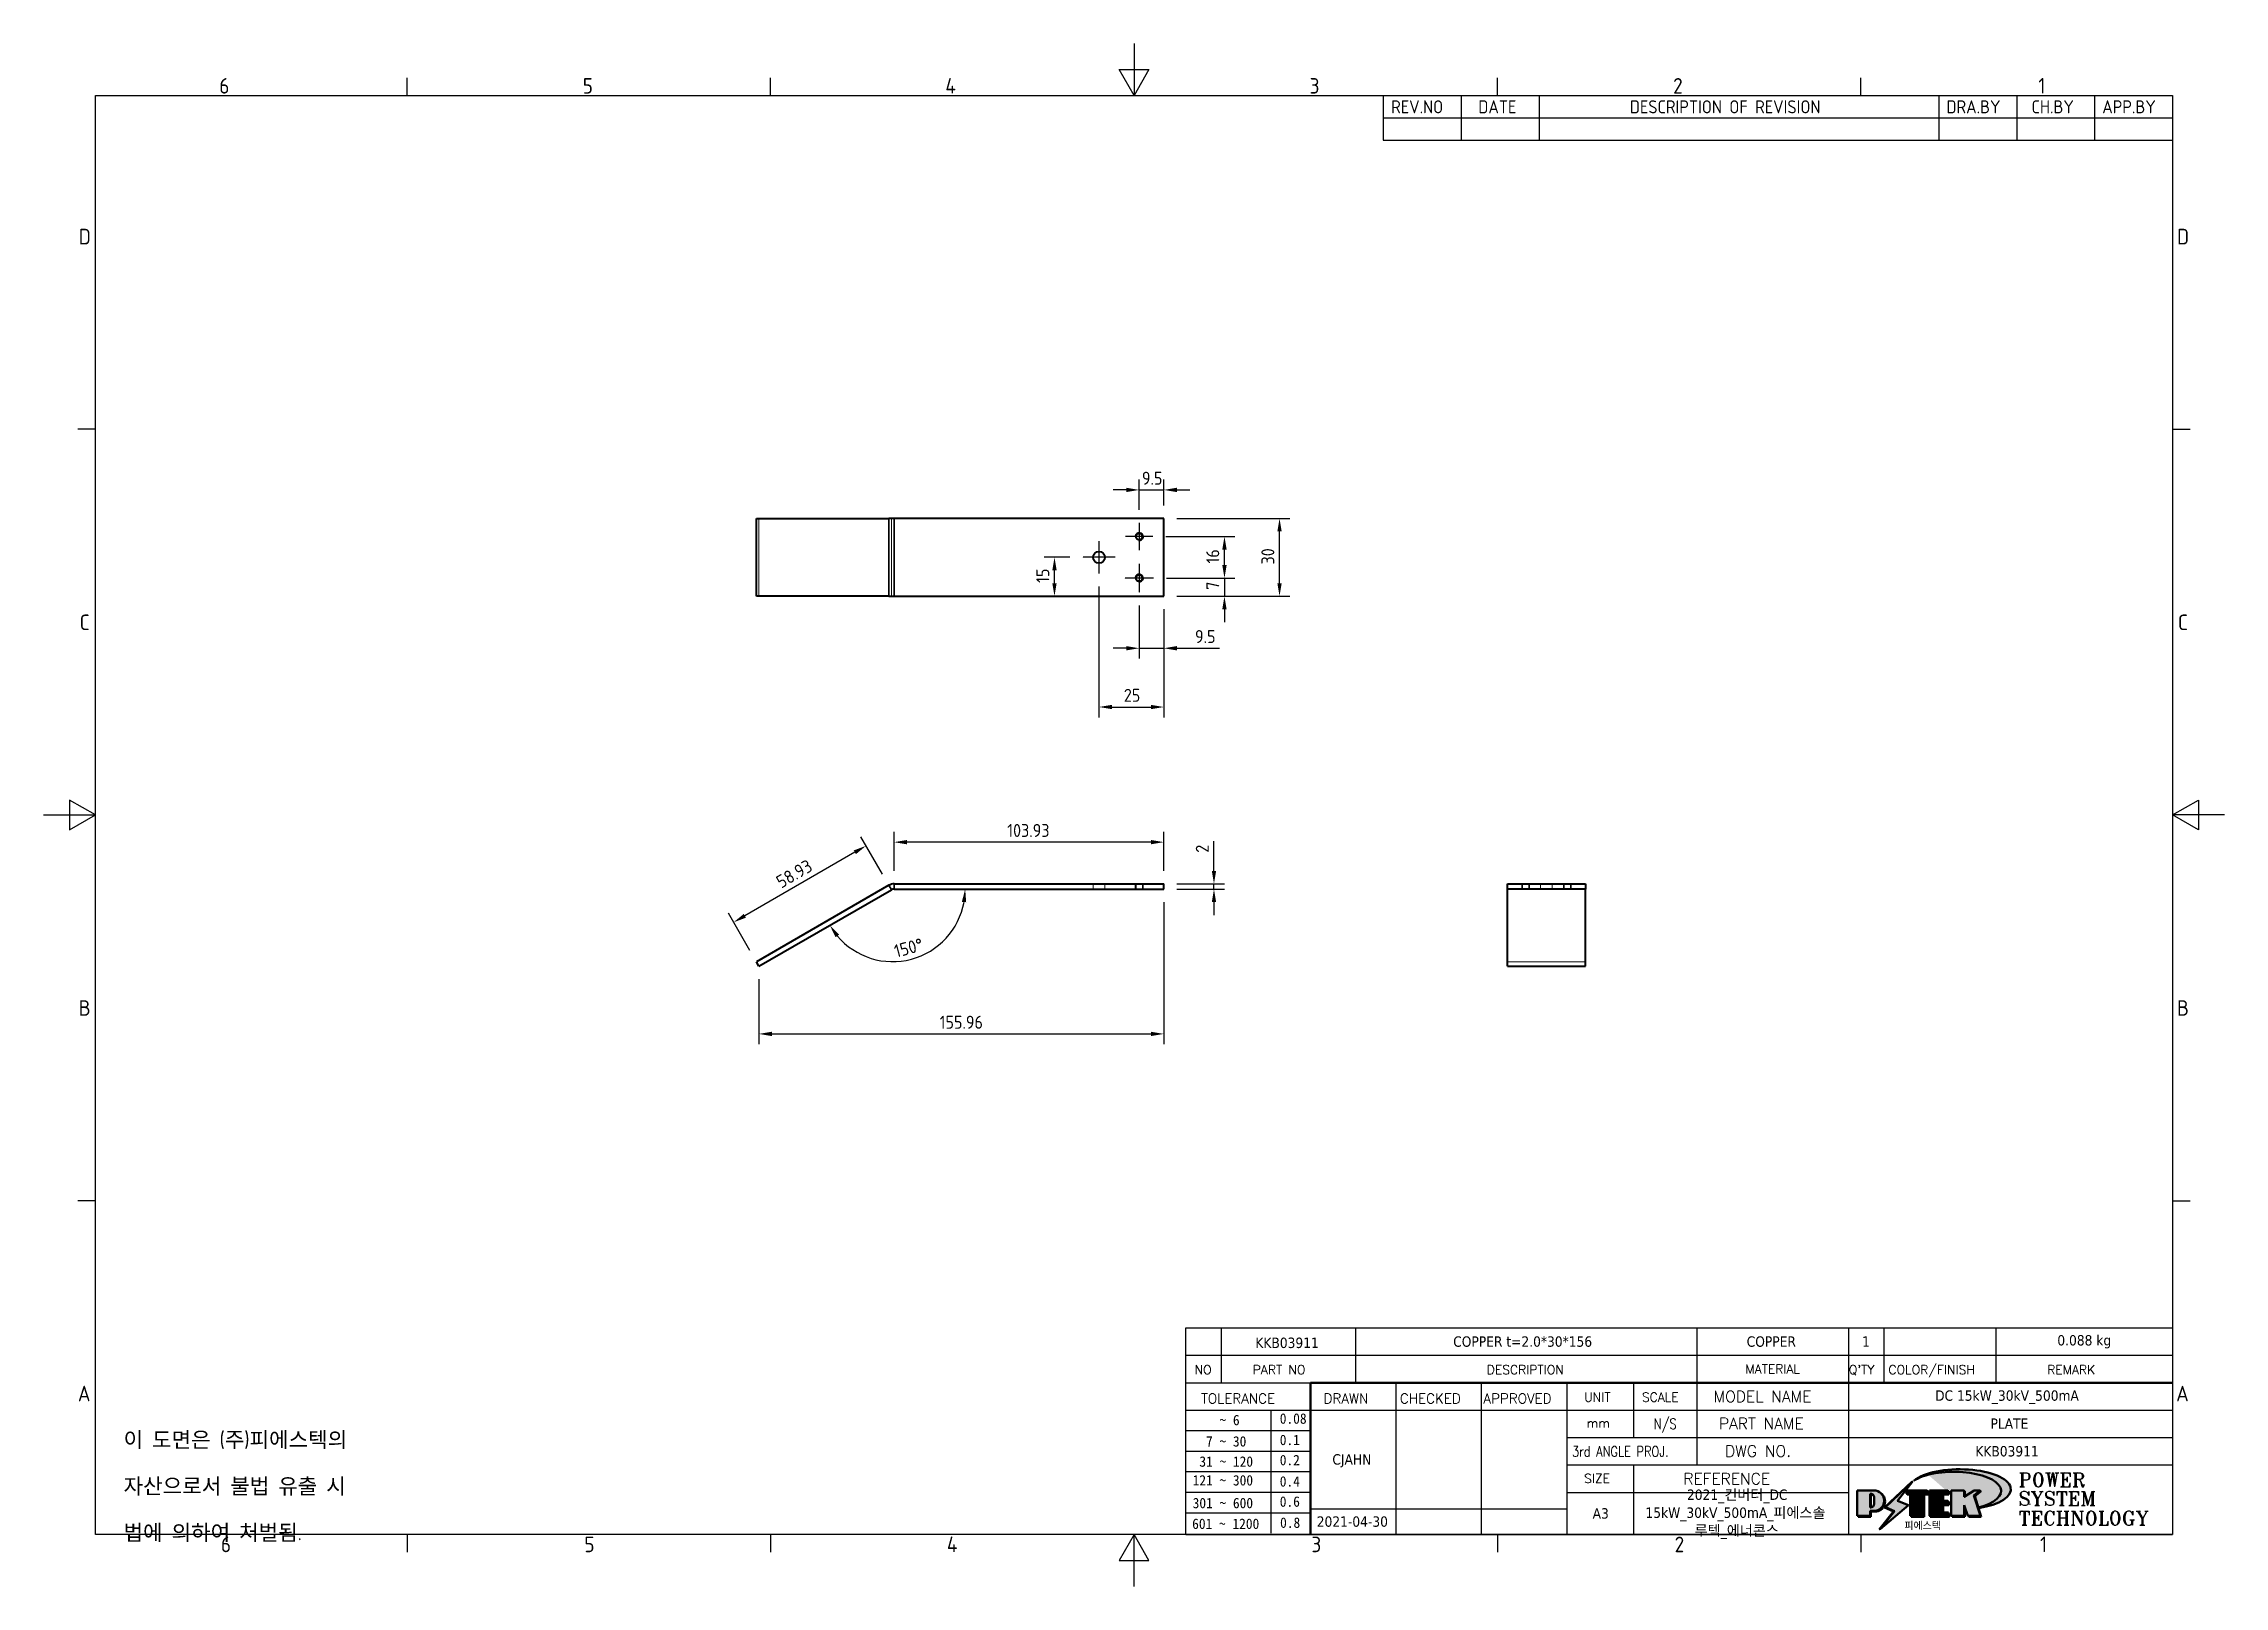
# Model space of a CAD drawing. Header units: millimetres. Extents: x 0 to 840, y 0 to 594.
import ezdxf
from ezdxf.enums import TextEntityAlignment as Align

# ---------------------------------------------------------------- set-up
doc = ezdxf.new("R2010")
doc.units = ezdxf.units.MM
doc.header["$LTSCALE"] = 2
doc.linetypes.add('CHAIN', pattern=[0.7087, 0.4724, -0.0591, 0.1181, -0.0591])
doc.linetypes.add('DASHED', pattern=[0.2067, 0.1654, -0.0413])
doc.layers.get('0').update_dxf_attribs({"color": 3, "lineweight": 25, "true_color": 0x00ff00})
for name, color, linetype, lineweight, true_color in [('가려진 것(ISO)', 2, 'DASHED', 18, 0xffff00), ('가려진 좁은 것(ISO)', 2, 'DASHED', 18, 0xffff00), ('가시적인 것(ISO)', 3, 'Continuous', 40, 0x00ff00), ('가시적인 좁은 것(ISO)', 3, 'Continuous', 35, 0x00ff00), ('기호(ISO)', 5, 'Continuous', 25, 0x0000ff), ('제목(ISO)', 5, 'Continuous', 50, 0x0000ff), ('중심 표식(ISO)', 1, 'Continuous', 25, 0xff0000), ('치수(ISO)', 2, 'Continuous', 25, 0xffff00)]:
    doc.layers.add(name, color=color, linetype=linetype, lineweight=lineweight, true_color=true_color)
doc.layers.add('경계(ISO)', color=7, linetype='Continuous', lineweight=25)
doc.layers.add('해치(ISO)', color=7, linetype='Continuous', lineweight=18)
doc.styles.add('HAN_291', font='')
doc.styles.add('HAN_370', font='', dxfattribs={"width": 2})
doc.styles.add('ISO ProportionalPSTEK', font='isocp.shx')
doc.styles.add('RC_284', font='ROMANC.shx')
doc.styles.add('RC_287', font='ROMANC.shx')
doc.styles.add('RC_292', font='ROMANC.shx')
doc.styles.add('ROMANT_294', font='romant.shx')
doc.styles.add('문자 텍스트_PSTEK_POSCO', font='isocp.shx')
doc.styles.add('치수 텍스트_PSTEK_POSCO', font='isocp.shx')
doc.styles.add('텍스트 스타일198', font='tahoma.ttf')
doc.styles.add('텍스트 스타일333', font='ROMANC.shx', dxfattribs={"width": 0.800000011920929})
doc.styles.get('HAN_291').set_extended_font_data('GulimChe')
doc.styles.get('HAN_370').set_extended_font_data('GulimChe')
doc.dimstyles.new('치수_PSTEK_POSCO', dxfattribs={"dimscale": 2, "dimtxt": 2.5, "dimasz": 2.5, "dimexe": 2, "dimexo": 2.5, "dimgap": 1, "dimtad": 1, "dimrnd": 1e-08, "dimdsep": 46, "dimtxsty": '치수 텍스트_PSTEK_POSCO', "dimcen": 0.09, "dimdle": 10, "dimclrd": 7, "dimclre": 7, "dimclrt": 2, "dimadec": 1, "dimazin": 2, "dimtfac": 1, "dimtmove": 0, "dimatfit": 3, "dimfxl": 1, "dimtolj": 1, "dimlwd": -1, "dimlwe": -1, "dimarcsym": 0})

msp = doc.modelspace()

# ---------------------------------------------------------------- texts
at = {"layer": '기호(ISO)', "color": 7, "insert": (30.78925080976877, 38.2936051116146), "char_height": 6.000000238418579, "width": 103.2801055908203, "attachment_point": 4, "line_spacing_factor": 1.78626024723053, "style": '문자 텍스트_PSTEK_POSCO'}
msp.add_mtext('{이 도면은 (주)피에스텍의\\P자산으로서 불법 유출 시 \\P법에 의하여 처벌됨.}', dxfattribs=at)

# ---------------------------------------------------------------- blocks, each defined once
blk = doc.blocks.new('경계 Default Border')
at = {"layer": '경계(ISO)'}
for p, q in [((70, 287.0000076293945), (70, 290.4000091552734)), ((140, 287.0000076293945), (140, 290.4000091552734)), ((280, 287.0000076293945), (280, 290.4000091552734)), ((350, 287.0000076293945), (350, 290.4000091552734)), ((10, 222.7499961853027), (6.599999666213989, 222.7499961853027)), ((410, 222.7499961853027), (413.4000015258789, 222.7499961853027)), ((10, 74.25000190734863), (6.599999666213989, 74.25000190734863)), ((410, 74.25000190734863), (413.4000015258789, 74.25000190734863)), ((70, 10), (70, 6.599999666213989)), ((140, 10), (140, 6.599999666213989)), ((280, 10), (280, 6.599999666213989)), ((350, 10), (350, 6.599999666213989))]:
    blk.add_line(p, q, dxfattribs=at)
at = {"layer": '경계(ISO)', "flags": 128}
for points in [[(210, 297.0000076293945), (210, 287.0000076293945), (207.1132469177246, 292.0000076293945), (212.8867530822754, 292.0000076293945), (210, 287.0000076293945)], [(10, 10), (10, 287.0000076293945), (410, 287.0000076293945), (410, 10), (10, 10)], [(0, 148.5000038146973), (10, 148.5000038146973), (5, 151.3867473602295), (5, 145.6132507324219), (10, 148.5000038146973)], [(420, 148.5000038146973), (410, 148.5000038146973), (415, 151.3867473602295), (415, 145.6132507324219), (410, 148.5000038146973)], [(210, 0), (210, 10), (207.1132469177246, 5), (212.8867530822754, 5), (210, 10)]]:
    blk.add_lwpolyline(points, dxfattribs=at)
at = {"layer": '경계(ISO)', "color": 2, "true_color": 0xffff00, "char_height": 3.00000011920929, "attachment_point": 7, "style": '문자 텍스트_PSTEK_POSCO'}
for s, insert in [('6', (33.83253864943981, 287.3713945155963)), ('5', (103.8325386494398, 287.3713945155963)), ('4', (173.6662693321705, 287.4)), ('3', (243.8325386494398, 287.3713945155963)), ('2', (313.8325386494398, 287.3713945155963)), ('1', (384.1668652743101, 287.4)), ('D', (6.766269272565841, 258.3463944559917)), ('D', (410.878270202895, 258.3463944559917)), ('C', (6.932538589835167, 184.0963944559917)), ('C', (411.0445395201643, 184.0963944559917)), ('B', (6.766269272565841, 109.8463944559917)), ('B', (410.878270202895, 109.8463944559917)), ('A', (6.59999988079071, 35.61784856929444)), ('A', (410.7144008173592, 35.61784856929444)), ('6', (34.14453946055966, 6.57139439638704)), ('5', (104.1445394605597, 6.57139439638704)), ('4', (173.9734701308116, 6.59999988079071)), ('3', (244.1685395229535, 6.57139439638704)), ('2', (314.127739416884, 6.57139439638704)), ('1', (384.4860661041481, 6.59999988079071))]:
    blk.add_mtext(s, dxfattribs=dict(at, insert=insert))
blk = doc.blocks.new('제목 블록 PSTEK')
at = {"true_color": 0x848484}
for points in [[(317.2195697678507, 17.0593801673321), (322.0326348870767, 21.62682475217465), (322.2781991042243, 21.94392121864296), (317.0471853425802, 16.97985676345368), (318.7512090904202, 16.1899260703855), (316.0018030350395, 12.71868385740789), (316.3356552234328, 13.00206718743325), (318.9235935156908, 16.2694494742633)], [(321.9846681452406, 19.60711530335299), (321.4042753185749, 19.60711530335299), (321.4042753185749, 19.45905590879572), (321.9846681452406, 19.45905590879572)], [(324.6615819988275, 19.45905590879572), (325.4196460989604, 19.45905590879572), (325.4196460989604, 20.11051724484596), (325.2419748254881, 20.11051724484596), (325.2419748254881, 19.60711530335299), (324.4839107253602, 19.60711530335299), (324.4839107253602, 15.3430047401139), (322.1623394187076, 15.3430047401139), (322.1623394187076, 15.19494534555726), (324.6615819988275, 15.19494534555726)], [(328.2914414389548, 19.45905590879572), (329.4054050004294, 19.45905590879572), (329.4054050004294, 20.11051724484596), (329.2277337269622, 20.11051724484596), (329.2277337269622, 19.60711530335299), (328.1137701654877, 19.60711530335299), (328.1137701654877, 18.25543873810179), (328.2914414389548, 18.25543873810179)], [(328.2914414389548, 17.41554667867274), (329.4054050004294, 17.41554667867274), (329.4054050004294, 18.10737934354514), (329.2277337269622, 18.10737934354514), (329.2277337269622, 17.56360607323003), (328.1137701654877, 17.56360607323003), (328.1137701654877, 15.9944660761648), (328.2914414389548, 15.9944660761648)], [(332.5088862584528, 16.92964231796647), (332.3312149849806, 17.43186301645164), (332.3312149849806, 15.3430047401139), (330.0369607660135, 15.3430047401139), (330.0369607660135, 15.19494534555726), (332.5088862584528, 15.19494534555726)], [(332.5088862584528, 20.1105172448466), (332.3312149849806, 20.1105172448466), (332.3312149849806, 18.99741471888368), (332.5088862584528, 19.11081371413894)], [(335.6156307331414, 20.11051724484596), (335.2535118015555, 20.11051724484596), (334.2514536401189, 19.30614745124769), (335.4855464857051, 15.3430047401139), (333.1954852176545, 15.3430047401139), (333.2478643833523, 15.19494534555726), (335.6632177591723, 15.19494534555726), (334.4291249135862, 19.15808805669106)], [(329.5356972676428, 15.8464066816075), (329.3580259941756, 15.8464066816075), (329.3580259941756, 15.3430047401139), (325.8342124037171, 15.3430047401139), (325.8342124037171, 15.19494534555726), (329.5356972676428, 15.19494534555726)]]:
    blk.add_hatch(color=252, dxfattribs=at).paths.add_polyline_path(points)
at = {"true_color": 0x0000ff}
blk.add_hatch(color=5, dxfattribs=at).paths.add_polyline_path([(321.6183518841322, 17.4193704504104), (319.5281351041078, 18.24969419629727), (322.4505835294948, 22.02344462252142), (317.2195697678507, 17.0593801673321), (318.9235935156908, 16.2694494742633), (316.1741874603099, 12.79820726128571)])
at = {"true_color": 0xff0000}
h = blk.add_hatch(color=1, dxfattribs=at)
edge = h.paths.add_edge_path(flags=0)
edge.add_line((314.2242174273352, 19.60711530335299), (314.2242174273352, 17.00126995915134))
edge.add_line((314.2242174273352, 17.00126995915134), (314.3485873187598, 17.00126995915134))
edge.add_arc((314.3485873187598, 17.6527312952023), 0.6514613360509371, 270, 360)
edge.add_line((315.0000486548106, 17.6527312952023), (315.0000486548106, 18.95565396730211))
edge.add_arc((314.3485873187598, 18.95565396730212), 0.6514613360508712, 0, 90)
edge.add_line((314.3485873187598, 19.60711530335299), (314.2242174273352, 19.60711530335299))
edge = h.paths.add_edge_path()
edge.add_arc((314.9847713324306, 18.28938669179658), 1.969189947606664, 269.9999999999959, 450)
edge.add_line((314.9847713324306, 20.25857663940318), (311.7664314776902, 20.25857663940324))
edge.add_line((311.7664314776902, 20.25857663940324), (311.7664314776902, 15.3430047401139))
edge.add_line((311.7664314776902, 15.3430047401139), (314.2242174273352, 15.3430047401139))
edge.add_line((314.2242174273352, 15.3430047401139), (314.2242174273352, 16.32019674418991))
edge.add_line((314.2242174273352, 16.32019674418991), (314.9847713324307, 16.32019674418991))
at = {"true_color": 0x848484}
h = blk.add_hatch(color=252, dxfattribs=at)
edge = h.paths.add_edge_path()
edge.add_arc((314.9847713324309, 18.28938669179657), 1.969189947606666, 270, 406.8278729790604)
edge.add_arc((315.1624426058984, 18.1413272972396), 1.969189947606962, -90, 53.560984836317004, ccw=False)
edge.add_line((315.1624426058984, 16.17213734963263), (314.4018887008024, 16.17213734963263))
edge.add_line((314.4018887008024, 16.17213734963263), (314.4018887008024, 15.19494534555726))
edge.add_line((314.4018887008024, 15.19494534555726), (311.9441027511573, 15.19494534555726))
edge.add_line((311.9441027511573, 15.19494534555726), (311.9441027511573, 15.3430047401139))
edge.add_line((311.9441027511573, 15.3430047401139), (314.2242174273352, 15.3430047401139))
edge.add_line((314.2242174273352, 15.3430047401139), (314.2242174273352, 16.32019674418991))
edge.add_line((314.2242174273352, 16.32019674418991), (314.9847713324309, 16.32019674418991))
h = blk.add_hatch(color=252, dxfattribs=at)
edge = h.paths.add_edge_path()
edge.add_line((314.4018887008024, 19.45905590879572), (314.5262585922315, 19.45905590879572))
edge.add_arc((314.5262585922314, 18.80759457274939), 0.6514613360463194, 60.4189348879147, 90.00000000000318, ccw=False)
edge.add_arc((314.3485873187602, 18.95565396730057), 0.6514613360524251, 39.96992292766206, 90.00000000009999)
edge.add_line((314.3485873187591, 19.60711530335307), (314.2242174273352, 19.60711530335298))
edge.add_line((314.2242174273352, 19.60711530335299), (314.2242174273352, 17.00126995915134))
edge.add_line((314.2242174273352, 17.00126995915134), (314.3485873187591, 17.00126995915134))
edge.add_arc((314.3485873187568, 17.652731295233), 0.6514613360816299, 270.0000000002, 274.6930825552478)
edge.add_line((314.4018887008024, 17.0034541317032), (314.4018887008024, 19.45905590879572))
at = {"true_color": 0xff0000}
for points in [[(324.4839107253602, 19.60711530335299), (325.2419748254881, 19.60711530335299), (325.2419748254881, 20.25857663940324), (321.2266040451076, 20.25857663940324), (321.2266040451076, 19.60711530335299), (321.9846681452406, 19.60711530335299), (321.9846681452406, 15.3430047401139), (324.4839107253602, 15.3430047401139)], [(329.2277337269622, 20.25857663940324), (325.65654113025, 20.25857663940324), (325.65654113025, 15.3430047401139), (329.3580259941756, 15.3430047401139), (329.3580259941756, 15.9944660761648), (328.1137701654877, 15.9944660761648), (328.1137701654877, 17.56360607323003), (329.2277337269622, 17.56360607323003), (329.2277337269622, 18.25543873810179), (328.1137701654877, 18.25543873810179), (328.1137701654877, 19.60711530335299), (329.2277337269622, 19.60711530335299)], [(332.3312149849806, 20.25857663940324), (329.8592894925411, 20.25857663940324), (329.8592894925411, 15.3430047401139), (332.3312149849806, 15.3430047401139), (332.3312149849806, 17.4318630164523), (333.0701931098801, 15.3430047401139), (335.4855464857051, 15.3430047401139), (334.2514536401189, 19.30614745124769), (335.4379594596742, 20.25857663940324), (334.3071782107978, 20.25857663940324), (332.3312149849806, 18.99741471888304)]]:
    blk.add_hatch(color=1, dxfattribs=at).paths.add_polyline_path(points)
at = {"layer": '해치(ISO)', "true_color": 0x27d1fc}
h = blk.add_hatch(color=140, dxfattribs=at)
edge = h.paths.add_edge_path()
edge.add_ellipse((330.3660919371412, 20.15576403068321), major_axis=(9.100907360794343, 0), ratio=0.4069904968023172, start_angle=301.3098473703837, end_angle=507.7436900681698)
edge.add_ellipse((331.5340919371412, 20.4634168429492), major_axis=(-9.82350664112931, 0), ratio=0.3942600559756514, start_angle=111.51207141178469, end_angle=334.47025347086895, ccw=False)
edge.add_line((335.1363447531188, 16.8601935978785), (335.0955236905705, 16.99119398620872))
at = {"color": 180, "true_color": 0x3f00ff}
for p, q in [((182.475792979055, 11.79100474011392), (182.4757929790549, 51.56524660363496)), ((182.4757929790549, 51.56524660363496), (372.4757929537551, 51.56524660363496)), ((189.2651435055721, 51.56524660363496), (189.2651435055722, 41.00524660363494)), ((215.2152739891528, 41.00524660363494), (215.2152739891528, 51.56524660363496)), ((280.8758854511282, 51.56524660363496), (280.8758854511282, 41.00524660363494)), ((310.0881549537552, 51.56524660363496), (310.0881549537553, 41.00524660363494)), ((316.9044520275131, 51.56524660363496), (316.9044520275127, 41.00524660363494)), ((338.4566026226726, 51.56524660363496), (338.4566026226727, 41.00524660363494)), ((372.4757929537551, 51.56524660363496), (372.4757929537551, 11.79100474011389)), ((182.475792979055, 46.2852466036349), (372.4757929537551, 46.28524660363492)), ((182.475792979055, 41.00524660363493), (206.451475290024, 41.00524660363493)), ((222.9401812389276, 11.79100474011392), (222.9401812389276, 41.00524660363494)), ((239.4288871878316, 11.79100474011392), (239.4288871878316, 41.00524660363494)), ((255.9175931367356, 11.79100474011392), (255.9175931367356, 41.00524660363494)), ((268.6918866058747, 41.00524660363494), (268.6918866058747, 30.44524660363498)), ((280.8758854511282, 41.00524660363494), (280.8758854511282, 25.16524660363502)), ((310.088154953755, 41.00524660363494), (310.088154953755, 11.79100474011392)), ((182.475792979055, 35.72524660363497), (206.451475290024, 35.72524660363497)), ((198.8621818849491, 12.02524660363491), (198.8621818849491, 35.72524660363497)), ((206.451475290024, 35.72524660363497), (372.4757929537551, 35.72524660363497)), ((182.475792979055, 31.77524660363492), (206.451475290024, 31.77524660363492)), ((255.917593136736, 30.44524660363498), (372.4757929537552, 30.44524660363501)), ((182.475792979055, 27.82524660363487), (206.451475290024, 27.82524660363487)), ((182.475792979055, 23.87524660363505), (206.451475290024, 23.87524660363505)), ((255.9175931367359, 25.16524660363502), (372.4757929537552, 25.165246603635)), ((268.6918866058744, 25.16524660363502), (268.6918866058744, 11.79100474011392)), ((182.475792979055, 19.92524660363478), (206.451475290024, 19.92524660363478)), ((255.9175931367359, 19.88524660363481), (310.0881549537553, 19.88524660363481)), ((182.475792979055, 15.97524660363496), (206.451475290024, 15.97524660363496)), ((206.451475290024, 16.74100474011396), (255.9175931367359, 16.74100474011396)), ((182.475792979055, 11.79100474011392), (372.4757929537551, 11.79100474011389))]:
    blk.add_line(p, q, dxfattribs=at)
at = {"color": 7, "lineweight": 50}
for p, q in [((206.4514752900237, 11.79100474011392), (206.4514752900237, 41.00524660363494)), ((206.451475290024, 41.00524660363494), (372.4757929537551, 41.00524660363496))]:
    blk.add_line(p, q, dxfattribs=at)
at = {"color": 7}
for p, q in [((322.2781991042243, 21.94392121864296), (317.0471853425802, 16.97985676345368)), ((322.4505835294948, 22.02344462252142), (317.2195697678507, 17.0593801673321)), ((317.2195697678507, 17.0593801673321), (322.0326348870767, 21.62682475217465)), ((319.5281351041078, 18.24969419629727), (322.4505835294948, 22.02344462252142)), ((322.0326348870767, 21.62682475217465), (322.2781991042243, 21.94392121864296)), ((311.7664314776902, 20.25900474011391), (311.7664314776902, 15.34300474011391)), ((314.9847713324309, 20.25857663940324), (311.7664314776902, 20.25857663940324)), ((314.9847713324309, 20.25857663940324), (311.7664314776902, 20.25857663940324)), ((311.7664314776902, 20.25857663940324), (311.7664314776902, 15.3430047401139)), ((314.2242174273352, 17.00126995915134), (314.2242174273352, 19.60711530335299)), ((314.2242174273352, 19.60711530335299), (314.3485873187591, 19.60711530335299)), ((314.3485873187591, 19.60711530335299), (314.2242174273352, 19.60711530335299)), ((314.2242174273352, 19.60711530335299), (314.2242174273352, 17.00126995915134)), ((314.2242174273352, 17.00126995915134), (314.2242174273352, 19.60711530335299)), ((314.2242174273352, 19.60711530335299), (314.3485873187591, 19.60711530335299)), ((314.3485873187591, 17.00126995915134), (314.2242174273352, 17.00126995915134)), ((314.2242174273352, 17.00126995915134), (314.3485873187591, 17.00126995915134)), ((314.3485873187591, 17.00126995915134), (314.2242174273352, 17.00126995915134)), ((314.4018887008024, 19.45905590879572), (314.5262585922314, 19.45905590879572)), ((314.4018887008024, 17.0034541317032), (314.4018887008024, 19.45905590879572)), ((315.0000486548106, 18.95565396730275), (315.0000486548106, 17.65273129520161)), ((315.0000486548106, 18.95565396730275), (315.0000486548106, 17.65273129520161)), ((316.1741874603099, 12.79820726128571), (321.6183518841322, 17.4193704504104)), ((317.0471853425802, 16.97985676345368), (318.7512090904202, 16.1899260703855)), ((318.9235935156908, 16.2694494742633), (317.2195697678507, 17.0593801673321)), ((317.2195697678507, 17.0593801673321), (318.9235935156908, 16.2694494742633)), ((321.6183518841322, 17.4193704504104), (319.5281351041078, 18.24969419629727)), ((325.2419748254881, 20.25857663940324), (321.2266040451076, 20.25857663940324)), ((321.2266040451076, 20.25857663940324), (321.2266040451076, 19.60711530335299)), ((325.2419748254881, 20.25857663940324), (321.2266040451076, 20.25857663940324)), ((321.2266040451076, 20.25857663940324), (321.2266040451076, 19.60711530335299)), ((321.2266040451076, 19.60711530335299), (321.9846681452406, 19.60711530335299)), ((321.2266040451076, 19.60711530335299), (321.9846681452406, 19.60711530335299)), ((321.4042753185749, 19.60711530335299), (321.4042753185749, 19.45905590879572)), ((321.9846681452406, 19.60711530335299), (321.4042753185749, 19.60711530335299)), ((321.4042753185749, 19.45905590879572), (321.9846681452406, 19.45905590879572)), ((321.9846681452406, 19.60711530335299), (321.9846681452406, 15.3430047401139)), ((321.9846681452406, 19.45905590879572), (321.9846681452406, 19.60711530335299)), ((321.9846681452406, 19.60711530335299), (321.9846681452406, 15.3430047401139)), ((324.4839107253602, 19.60711530335299), (325.2419748254881, 19.60711530335299)), ((324.4839107253602, 15.3430047401139), (324.4839107253602, 19.60711530335299)), ((325.2419748254881, 19.60711530335299), (324.4839107253602, 19.60711530335299)), ((324.4839107253602, 19.60711530335299), (324.4839107253602, 15.3430047401139)), ((324.4839107253602, 19.60711530335299), (325.2419748254881, 19.60711530335299)), ((324.4839107253602, 15.3430047401139), (324.4839107253602, 19.60711530335299)), ((324.6615819988275, 19.45905590879572), (325.4196460989604, 19.45905590879572)), ((324.6615819988275, 15.19494534555726), (324.6615819988275, 19.45905590879572)), ((325.2419748254881, 19.60711530335299), (325.2419748254881, 20.25857663940324)), ((325.2419748254881, 19.60711530335299), (325.2419748254881, 20.25857663940324)), ((325.4196460989604, 20.11051724484596), (325.2419748254881, 20.11051724484596)), ((325.2419748254881, 20.11051724484596), (325.2419748254881, 19.60711530335299)), ((325.4196460989604, 19.45905590879572), (325.4196460989604, 20.11051724484596)), ((329.2277337269622, 20.25857663940324), (325.65654113025, 20.25857663940324)), ((325.65654113025, 20.25857663940324), (325.65654113025, 15.3430047401139)), ((325.65654113025, 20.25857663940324), (325.65654113025, 15.3430047401139)), ((329.2277337269622, 20.25857663940324), (325.65654113025, 20.25857663940324)), ((328.1137701654877, 18.25543873810179), (328.1137701654877, 19.60711530335299)), ((328.1137701654877, 19.60711530335299), (329.2277337269622, 19.60711530335299)), ((329.2277337269622, 19.60711530335299), (328.1137701654877, 19.60711530335299)), ((328.1137701654877, 19.60711530335299), (328.1137701654877, 18.25543873810179)), ((328.1137701654877, 18.25543873810179), (328.1137701654877, 19.60711530335299)), ((328.1137701654877, 19.60711530335299), (329.2277337269622, 19.60711530335299)), ((329.2277337269622, 18.25543873810179), (328.1137701654877, 18.25543873810179)), ((328.1137701654877, 18.25543873810179), (328.2914414389548, 18.25543873810179)), ((329.2277337269622, 18.25543873810179), (328.1137701654877, 18.25543873810179)), ((328.1137701654877, 17.56360607323003), (329.2277337269622, 17.56360607323003)), ((328.1137701654877, 15.9944660761648), (328.1137701654877, 17.56360607323003)), ((329.2277337269622, 17.56360607323003), (328.1137701654877, 17.56360607323003)), ((328.1137701654877, 17.56360607323003), (328.1137701654877, 15.9944660761648)), ((328.1137701654877, 17.56360607323003), (329.2277337269622, 17.56360607323003)), ((328.1137701654877, 15.9944660761648), (328.1137701654877, 17.56360607323003)), ((328.2914414389548, 18.25543873810179), (328.2914414389548, 19.45905590879572)), ((328.2914414389548, 19.45905590879572), (329.4054050004294, 19.45905590879572)), ((328.2914414389548, 15.9944660761648), (328.2914414389548, 17.41554667867274)), ((328.2914414389548, 17.41554667867274), (329.4054050004294, 17.41554667867274)), ((329.2277337269622, 19.60711530335299), (329.2277337269622, 20.25857663940324)), ((329.2277337269622, 19.60711530335299), (329.2277337269622, 20.25857663940324)), ((329.4054050004294, 20.11051724484596), (329.2277337269622, 20.11051724484596)), ((329.2277337269622, 20.11051724484596), (329.2277337269622, 19.60711530335299)), ((329.2277337269622, 17.56360607323003), (329.2277337269622, 18.25543873810179)), ((329.2277337269622, 17.56360607323003), (329.2277337269622, 18.25543873810179)), ((329.4054050004294, 18.10737934354514), (329.2277337269622, 18.10737934354514)), ((329.2277337269622, 18.10737934354514), (329.2277337269622, 17.56360607323003)), ((329.4054050004294, 19.45905590879572), (329.4054050004294, 20.11051724484596)), ((329.4054050004294, 17.41554667867274), (329.4054050004294, 18.10737934354514)), ((332.3312149849806, 20.25857663940324), (329.8592894925411, 20.25857663940324)), ((329.8592894925411, 20.25857663940324), (329.8592894925411, 15.3430047401139)), ((329.8592894925411, 20.25857663940324), (329.8592894925411, 15.3430047401139)), ((332.3312149849806, 20.25857663940324), (329.8592894925411, 20.25857663940324)), ((334.3071782107978, 20.25857663940324), (332.3312149849806, 18.99741471888304)), ((332.3312149849806, 18.99741471888304), (332.3312149849806, 20.25857663940324)), ((334.3071782107978, 20.25857663940324), (332.3312149849806, 18.99741471888304)), ((332.3312149849806, 18.99741471888304), (332.3312149849806, 20.25857663940324)), ((332.5088862584528, 20.1105172448466), (332.3312149849806, 20.1105172448466)), ((332.3312149849806, 20.1105172448466), (332.3312149849806, 18.99741471888368)), ((332.3312149849806, 18.99741471888368), (332.5088862584528, 19.11081371413894)), ((332.3312149849806, 17.4318630164523), (333.0701931098801, 15.3430047401139)), ((332.3312149849806, 15.3430047401139), (332.3312149849806, 17.4318630164523)), ((332.5088862584528, 16.92964231796647), (332.3312149849806, 17.43186301645164)), ((332.3312149849806, 17.43186301645164), (332.3312149849806, 15.3430047401139)), ((332.3312149849806, 17.4318630164523), (333.0701931098801, 15.3430047401139)), ((332.3312149849806, 15.3430047401139), (332.3312149849806, 17.4318630164523)), ((332.5088862584528, 19.11081371413894), (332.5088862584528, 20.1105172448466)), ((332.5088862584528, 15.19494534555726), (332.5088862584528, 16.92964231796647)), ((334.2514536401189, 19.30614745124769), (335.4379594596742, 20.25857663940324)), ((334.2514536401189, 19.30614745124769), (335.4379594596742, 20.25857663940324)), ((335.2535118015555, 20.11051724484596), (334.2514536401189, 19.30614745124769)), ((335.4855464857051, 15.3430047401139), (334.2514536401189, 19.30614745124769)), ((334.2514536401189, 19.30614745124769), (335.4855464857051, 15.3430047401139)), ((335.4855464857051, 15.3430047401139), (334.2514536401189, 19.30614745124769)), ((335.4379594596742, 20.25857663940324), (334.3071782107978, 20.25857663940324)), ((335.4379594596742, 20.25857663940324), (334.3071782107978, 20.25857663940324)), ((334.4291249135862, 19.15808805669104), (335.6156307331414, 20.11051724484596)), ((335.6632177591723, 15.19494534555726), (334.4291249135862, 19.15808805669104)), ((335.6156307331414, 20.11051724484596), (335.2535118015555, 20.11051724484596)), ((345.0447381189468, 17.50375595811051), (344.9867755289346, 17.689895936919)), ((311.7664314776902, 15.3430047401139), (314.2242174273352, 15.3430047401139)), ((311.7664314776902, 15.3430047401139), (314.2242174273352, 15.3430047401139)), ((314.2242174273352, 15.3430047401139), (311.9441027511573, 15.3430047401139)), ((311.9441027511573, 15.3430047401139), (311.9441027511573, 15.19494534555726)), ((311.9441027511573, 15.19494534555726), (314.4018887008024, 15.19494534555726)), ((314.2242174273352, 16.32019674418991), (314.9847713324309, 16.32019674418991)), ((314.2242174273352, 15.3430047401139), (314.2242174273352, 16.32019674418991)), ((314.9847713324309, 16.32019674418991), (314.2242174273352, 16.32019674418991)), ((314.2242174273352, 16.32019674418991), (314.2242174273352, 15.3430047401139)), ((314.2242174273352, 16.32019674418991), (314.9847713324309, 16.32019674418991)), ((314.2242174273352, 15.3430047401139), (314.2242174273352, 16.32019674418991)), ((314.4018887008024, 16.17213734963263), (315.162442605898, 16.17213734963263)), ((314.4018887008024, 15.19494534555726), (314.4018887008024, 16.17213734963263)), ((318.7512090904202, 16.1899260703855), (316.0018030350395, 12.71868385740789)), ((316.0018030350395, 12.71868385740789), (316.3356552234328, 13.00206718743325)), ((318.9235935156908, 16.2694494742633), (316.1741874603099, 12.79820726128571)), ((316.3356552234328, 13.00206718743325), (318.9235935156908, 16.2694494742633)), ((321.9846681452406, 15.3430047401139), (324.4839107253602, 15.3430047401139)), ((321.9846681452406, 15.3430047401139), (324.4839107253602, 15.3430047401139)), ((324.4839107253602, 15.3430047401139), (322.1623394187076, 15.3430047401139)), ((322.1623394187076, 15.3430047401139), (322.1623394187076, 15.19494534555726)), ((322.1623394187076, 15.19494534555726), (324.6615819988275, 15.19494534555726)), ((325.65654113025, 15.3430047401139), (329.3580259941756, 15.3430047401139)), ((325.65654113025, 15.3430047401139), (329.3580259941756, 15.3430047401139)), ((329.3580259941756, 15.3430047401139), (325.8342124037171, 15.3430047401139)), ((325.8342124037171, 15.3430047401139), (325.8342124037171, 15.19494534555726)), ((325.8342124037171, 15.19494534555726), (329.5356972676428, 15.19494534555726)), ((329.3580259941756, 15.9944660761648), (328.1137701654877, 15.9944660761648)), ((328.1137701654877, 15.9944660761648), (328.2914414389548, 15.9944660761648)), ((329.3580259941756, 15.9944660761648), (328.1137701654877, 15.9944660761648)), ((329.3580259941756, 15.3430047401139), (329.3580259941756, 15.9944660761648)), ((329.3580259941756, 15.3430047401139), (329.3580259941756, 15.9944660761648)), ((329.5356972676428, 15.8464066816075), (329.3580259941756, 15.8464066816075)), ((329.3580259941756, 15.8464066816075), (329.3580259941756, 15.3430047401139)), ((329.5356972676428, 15.19494534555726), (329.5356972676428, 15.8464066816075)), ((329.8592894925411, 15.3430047401139), (332.3312149849806, 15.3430047401139)), ((329.8592894925411, 15.3430047401139), (332.3312149849806, 15.3430047401139)), ((332.3312149849806, 15.3430047401139), (330.0369607660135, 15.3430047401139)), ((330.0369607660135, 15.3430047401139), (330.0369607660135, 15.19494534555726)), ((330.0369607660135, 15.19494534555726), (332.5088862584528, 15.19494534555726)), ((333.0701931098801, 15.3430047401139), (335.4855464857051, 15.3430047401139)), ((333.0701931098801, 15.3430047401139), (335.4855464857051, 15.3430047401139)), ((335.4855464857051, 15.3430047401139), (333.1954852176545, 15.3430047401139)), ((333.1954852176545, 15.3430047401139), (333.2478643833523, 15.19494534555726)), ((333.2478643833523, 15.19494534555726), (335.6632177591723, 15.19494534555726))]:
    blk.add_line(p, q, dxfattribs=at)
at = {"color": 5, "true_color": 0x0000ff}
for p, q in [((322.4505835294948, 22.02344462252142), (317.2195697678507, 17.0593801673321)), ((319.5281351041078, 18.24969419629727), (322.4505835294948, 22.02344462252142)), ((316.1741874603099, 12.79820726128571), (321.6183518841322, 17.4193704504104)), ((317.2195697678507, 17.0593801673321), (318.9235935156908, 16.2694494742633)), ((321.6183518841322, 17.4193704504104), (319.5281351041078, 18.24969419629727)), ((318.9235935156908, 16.2694494742633), (316.1741874603099, 12.79820726128571))]:
    blk.add_line(p, q, dxfattribs=at)
at = {"color": 1, "true_color": 0xff0000}
for p, q in [((314.9847713324309, 20.25857663940324), (311.7664314776902, 20.25857663940324)), ((311.7664314776902, 20.25857663940324), (311.7664314776902, 15.3430047401139)), ((314.2242174273352, 17.00126995915134), (314.2242174273352, 19.60711530335299)), ((314.2242174273352, 19.60711530335299), (314.3485873187591, 19.60711530335299)), ((314.3485873187591, 17.00126995915134), (314.2242174273352, 17.00126995915134)), ((315.0000486548106, 18.95565396730275), (315.0000486548106, 17.65273129520161)), ((325.2419748254881, 20.25857663940324), (321.2266040451076, 20.25857663940324)), ((321.2266040451076, 20.25857663940324), (321.2266040451076, 19.60711530335299)), ((321.2266040451076, 19.60711530335299), (321.9846681452406, 19.60711530335299)), ((321.9846681452406, 19.60711530335299), (321.9846681452406, 15.3430047401139)), ((324.4839107253602, 19.60711530335299), (325.2419748254881, 19.60711530335299)), ((324.4839107253602, 15.3430047401139), (324.4839107253602, 19.60711530335299)), ((325.2419748254881, 19.60711530335299), (325.2419748254881, 20.25857663940324)), ((329.2277337269622, 20.25857663940324), (325.65654113025, 20.25857663940324)), ((325.65654113025, 20.25857663940324), (325.65654113025, 15.3430047401139)), ((328.1137701654877, 18.25543873810179), (328.1137701654877, 19.60711530335299)), ((328.1137701654877, 19.60711530335299), (329.2277337269622, 19.60711530335299)), ((329.2277337269622, 18.25543873810179), (328.1137701654877, 18.25543873810179)), ((328.1137701654877, 17.56360607323003), (329.2277337269622, 17.56360607323003)), ((328.1137701654877, 15.9944660761648), (328.1137701654877, 17.56360607323003)), ((329.2277337269622, 19.60711530335299), (329.2277337269622, 20.25857663940324)), ((329.2277337269622, 17.56360607323003), (329.2277337269622, 18.25543873810179)), ((332.3312149849806, 20.25857663940324), (329.8592894925411, 20.25857663940324)), ((329.8592894925411, 20.25857663940324), (329.8592894925411, 15.3430047401139)), ((334.3071782107978, 20.25857663940324), (332.3312149849806, 18.99741471888304)), ((332.3312149849806, 18.99741471888304), (332.3312149849806, 20.25857663940324)), ((332.3312149849806, 17.4318630164523), (333.0701931098801, 15.3430047401139)), ((332.3312149849806, 15.3430047401139), (332.3312149849806, 17.4318630164523)), ((334.2514536401189, 19.30614745124769), (335.4379594596742, 20.25857663940324)), ((335.4855464857051, 15.3430047401139), (334.2514536401189, 19.30614745124769)), ((335.4379594596742, 20.25857663940324), (334.3071782107978, 20.25857663940324)), ((311.7664314776902, 15.3430047401139), (314.2242174273352, 15.3430047401139)), ((314.2242174273352, 16.32019674418991), (314.9847713324309, 16.32019674418991)), ((314.2242174273352, 15.3430047401139), (314.2242174273352, 16.32019674418991)), ((321.9846681452406, 15.3430047401139), (324.4839107253602, 15.3430047401139)), ((325.65654113025, 15.3430047401139), (329.3580259941756, 15.3430047401139)), ((329.3580259941756, 15.9944660761648), (328.1137701654877, 15.9944660761648)), ((329.3580259941756, 15.3430047401139), (329.3580259941756, 15.9944660761648)), ((329.8592894925411, 15.3430047401139), (332.3312149849806, 15.3430047401139)), ((333.0701931098801, 15.3430047401139), (335.4855464857051, 15.3430047401139))]:
    blk.add_line(p, q, dxfattribs=at)
at = {"color": 7}
for centre, radius, start, end in [((314.3485873187598, 18.95565396730211), 0.6514613360508712, 0, 90), ((314.3485873187602, 18.95565396730057), 0.6514613360524251, 39.96992292766117, 90), ((314.3485873187598, 18.95565396730212), 0.6514613360508712, 0, 90), ((314.3485873187597, 17.65273129520228), 0.6514613360509381, 270, 0), ((314.3485873187598, 17.6527312952023), 0.6514613360509381, 270, 0), ((314.3485873187568, 17.652731295233), 0.6514613360816299, 270, 274.6930825552478), ((314.5262585922314, 18.80759457274939), 0.6514613360463193, 60.41893488791137, 90), ((314.9847713324309, 18.28938669179658), 1.969189947606665, 270, 90), ((314.9847713324309, 18.28938669179658), 1.969189947606665, 270, 90), ((314.9847713324307, 18.2893866917965), 1.969189947606594, 270, 46.82787297909833), ((315.1624426058984, 18.1413272972396), 1.969189947606961, 270, 53.56098483636067)]:
    blk.add_arc(centre, radius, start, end, dxfattribs=at)
at = {"color": 1, "true_color": 0xff0000}
for centre, radius, start, end in [((314.3485873187598, 18.95565396730211), 0.6514613360508712, 0, 90), ((314.3485873187598, 17.6527312952023), 0.6514613360509381, 270, 0), ((314.9847713324309, 18.28938669179657), 1.969189947606665, 270, 90)]:
    blk.add_arc(centre, radius, start, end, dxfattribs=at)
at = {"layer": '제목(ISO)', "lineweight": 18}
blk.add_line((182.475792979055, 35.72500474011393), (182.475792979055, 11.79100474011392), dxfattribs=at)
at = {"layer": '제목(ISO)'}
for p, q in [((322.2781991042243, 21.94392121864296), (317.0471853425802, 16.97985676345368)), ((322.4505835294948, 22.02344462252142), (317.2195697678507, 17.0593801673321)), ((317.2195697678507, 17.0593801673321), (322.0326348870767, 21.62682475217465)), ((319.5281351041078, 18.24969419629727), (322.4505835294948, 22.02344462252142)), ((322.0326348870767, 21.62682475217465), (322.2781991042243, 21.94392121864296)), ((314.9847713324306, 20.25857663940324), (311.7664314776902, 20.25857663940324)), ((311.7664314776902, 20.25857663940324), (311.7664314776902, 15.3430047401139)), ((314.2242174273352, 17.00126995915134), (314.2242174273352, 19.60711530335299)), ((314.2242174273352, 19.60711530335299), (314.3485873187598, 19.60711530335299)), ((314.3485873187591, 19.60711530335299), (314.2242174273352, 19.60711530335299)), ((314.2242174273352, 19.60711530335299), (314.2242174273352, 17.00126995915134)), ((314.3485873187598, 17.00126995915134), (314.2242174273352, 17.00126995915134)), ((314.2242174273352, 17.00126995915134), (314.3485873187591, 17.00126995915134)), ((314.4018887008024, 19.45905590879572), (314.5262585922314, 19.45905590879572)), ((314.4018887008024, 17.0034541317032), (314.4018887008024, 19.45905590879572)), ((315.0000486548106, 18.95565396730211), (315.0000486548106, 17.6527312952023)), ((316.1741874603099, 12.79820726128571), (321.6183518841322, 17.4193704504104)), ((317.0471853425802, 16.97985676345368), (318.7512090904202, 16.1899260703855)), ((317.2195697678507, 17.0593801673321), (318.9235935156908, 16.2694494742633)), ((318.9235935156908, 16.2694494742633), (317.2195697678507, 17.0593801673321)), ((321.6183518841322, 17.4193704504104), (319.5281351041078, 18.24969419629727)), ((325.2419748254881, 20.25857663940324), (321.2266040451076, 20.25857663940324)), ((321.2266040451076, 20.25857663940324), (321.2266040451076, 19.60711530335299)), ((321.2266040451076, 19.60711530335299), (321.9846681452406, 19.60711530335299)), ((321.9846681452406, 19.60711530335299), (321.4042753185749, 19.60711530335299)), ((321.4042753185749, 19.60711530335299), (321.4042753185749, 19.45905590879572)), ((321.4042753185749, 19.45905590879572), (321.9846681452406, 19.45905590879572)), ((321.9846681452406, 19.60711530335299), (321.9846681452406, 15.3430047401139)), ((321.9846681452406, 19.45905590879572), (321.9846681452406, 19.60711530335299)), ((324.4839107253602, 19.60711530335299), (325.2419748254881, 19.60711530335299)), ((324.4839107253602, 15.3430047401139), (324.4839107253602, 19.60711530335299)), ((325.2419748254881, 19.60711530335299), (324.4839107253602, 19.60711530335299)), ((324.4839107253602, 19.60711530335299), (324.4839107253602, 15.3430047401139)), ((324.6615819988275, 19.45905590879572), (325.4196460989604, 19.45905590879572)), ((324.6615819988275, 15.19494534555726), (324.6615819988275, 19.45905590879572)), ((325.2419748254881, 19.60711530335299), (325.2419748254881, 20.25857663940324)), ((325.4196460989604, 20.11051724484596), (325.2419748254881, 20.11051724484596)), ((325.2419748254881, 20.11051724484596), (325.2419748254881, 19.60711530335299)), ((325.4196460989604, 19.45905590879572), (325.4196460989604, 20.11051724484596)), ((329.2277337269622, 20.25857663940324), (325.65654113025, 20.25857663940324)), ((325.65654113025, 20.25857663940324), (325.65654113025, 15.3430047401139)), ((328.1137701654877, 18.25543873810179), (328.1137701654877, 19.60711530335299)), ((328.1137701654877, 19.60711530335299), (329.2277337269622, 19.60711530335299)), ((329.2277337269622, 19.60711530335299), (328.1137701654877, 19.60711530335299)), ((328.1137701654877, 19.60711530335299), (328.1137701654877, 18.25543873810179)), ((329.2277337269622, 18.25543873810179), (328.1137701654877, 18.25543873810179)), ((328.1137701654877, 18.25543873810179), (328.2914414389548, 18.25543873810179)), ((328.1137701654877, 15.9944660761648), (328.1137701654877, 17.56360607323003)), ((328.1137701654877, 17.56360607323003), (329.2277337269622, 17.56360607323003)), ((329.2277337269622, 17.56360607323003), (328.1137701654877, 17.56360607323003)), ((328.1137701654877, 17.56360607323003), (328.1137701654877, 15.9944660761648)), ((328.2914414389548, 19.45905590879572), (329.4054050004294, 19.45905590879572)), ((328.2914414389548, 18.25543873810179), (328.2914414389548, 19.45905590879572)), ((328.2914414389548, 17.41554667867274), (329.4054050004294, 17.41554667867274)), ((328.2914414389548, 15.9944660761648), (328.2914414389548, 17.41554667867274)), ((329.2277337269622, 19.60711530335299), (329.2277337269622, 20.25857663940324)), ((329.4054050004294, 20.11051724484596), (329.2277337269622, 20.11051724484596)), ((329.2277337269622, 20.11051724484596), (329.2277337269622, 19.60711530335299)), ((329.2277337269622, 17.56360607323003), (329.2277337269622, 18.25543873810179)), ((329.4054050004294, 18.10737934354514), (329.2277337269622, 18.10737934354514)), ((329.2277337269622, 18.10737934354514), (329.2277337269622, 17.56360607323003)), ((329.4054050004294, 19.45905590879572), (329.4054050004294, 20.11051724484596)), ((329.4054050004294, 17.41554667867274), (329.4054050004294, 18.10737934354514)), ((332.3312149849806, 20.25857663940324), (329.8592894925411, 20.25857663940324)), ((329.8592894925411, 20.25857663940324), (329.8592894925411, 15.3430047401139)), ((334.3071782107978, 20.25857663940324), (332.3312149849806, 18.99741471888304)), ((332.3312149849806, 18.99741471888304), (332.3312149849806, 20.25857663940324)), ((332.5088862584528, 20.1105172448466), (332.3312149849806, 20.1105172448466)), ((332.3312149849806, 20.1105172448466), (332.3312149849806, 18.99741471888368)), ((332.3312149849806, 18.99741471888368), (332.5088862584528, 19.11081371413894)), ((332.3312149849806, 15.3430047401139), (332.3312149849806, 17.4318630164523)), ((332.3312149849806, 17.4318630164523), (333.0701931098801, 15.3430047401139)), ((332.5088862584528, 16.92964231796647), (332.3312149849806, 17.43186301645164)), ((332.3312149849806, 17.43186301645164), (332.3312149849806, 15.3430047401139)), ((332.5088862584528, 19.11081371413894), (332.5088862584528, 20.1105172448466)), ((332.5088862584528, 15.19494534555726), (332.5088862584528, 16.92964231796647)), ((334.2514536401189, 19.30614745124769), (335.4379594596742, 20.25857663940324)), ((335.2535118015555, 20.11051724484596), (334.2514536401189, 19.30614745124769)), ((335.4855464857051, 15.3430047401139), (334.2514536401189, 19.30614745124769)), ((334.2514536401189, 19.30614745124769), (335.4855464857051, 15.3430047401139)), ((335.4379594596742, 20.25857663940324), (334.3071782107978, 20.25857663940324)), ((334.4291249135862, 19.15808805669106), (335.6156307331414, 20.11051724484596)), ((335.6632177591723, 15.19494534555726), (334.4291249135862, 19.15808805669106)), ((335.6156307331414, 20.11051724484596), (335.2535118015555, 20.11051724484596)), ((311.7664314776902, 15.3430047401139), (314.2242174273352, 15.3430047401139)), ((314.2242174273352, 15.3430047401139), (311.9441027511573, 15.3430047401139)), ((311.9441027511573, 15.3430047401139), (311.9441027511573, 15.19494534555726)), ((311.9441027511573, 15.19494534555726), (314.4018887008024, 15.19494534555726)), ((314.2242174273352, 15.3430047401139), (314.2242174273352, 16.32019674418991)), ((314.2242174273352, 16.32019674418991), (314.9847713324307, 16.32019674418991)), ((314.9847713324309, 16.32019674418991), (314.2242174273352, 16.32019674418991)), ((314.2242174273352, 16.32019674418991), (314.2242174273352, 15.3430047401139)), ((314.4018887008024, 15.19494534555726), (314.4018887008024, 16.17213734963263)), ((314.4018887008024, 16.17213734963263), (315.1624426058984, 16.17213734963263)), ((318.7512090904202, 16.1899260703855), (316.0018030350395, 12.71868385740789)), ((316.0018030350395, 12.71868385740789), (316.3356552234328, 13.00206718743325)), ((318.9235935156908, 16.2694494742633), (316.1741874603099, 12.79820726128571)), ((316.3356552234328, 13.00206718743325), (318.9235935156908, 16.2694494742633)), ((321.9846681452406, 15.3430047401139), (324.4839107253602, 15.3430047401139)), ((324.4839107253602, 15.3430047401139), (322.1623394187076, 15.3430047401139)), ((322.1623394187076, 15.3430047401139), (322.1623394187076, 15.19494534555726)), ((322.1623394187076, 15.19494534555726), (324.6615819988275, 15.19494534555726)), ((325.65654113025, 15.3430047401139), (329.3580259941756, 15.3430047401139)), ((329.3580259941756, 15.3430047401139), (325.8342124037171, 15.3430047401139)), ((325.8342124037171, 15.3430047401139), (325.8342124037171, 15.19494534555726)), ((325.8342124037171, 15.19494534555726), (329.5356972676428, 15.19494534555726)), ((329.3580259941756, 15.9944660761648), (328.1137701654877, 15.9944660761648)), ((328.1137701654877, 15.9944660761648), (328.2914414389548, 15.9944660761648)), ((329.3580259941756, 15.3430047401139), (329.3580259941756, 15.9944660761648)), ((329.5356972676428, 15.8464066816075), (329.3580259941756, 15.8464066816075)), ((329.3580259941756, 15.8464066816075), (329.3580259941756, 15.3430047401139)), ((329.5356972676428, 15.19494534555726), (329.5356972676428, 15.8464066816075)), ((329.8592894925411, 15.3430047401139), (332.3312149849806, 15.3430047401139)), ((332.3312149849806, 15.3430047401139), (330.0369607660135, 15.3430047401139)), ((330.0369607660135, 15.3430047401139), (330.0369607660135, 15.19494534555726)), ((330.0369607660135, 15.19494534555726), (332.5088862584528, 15.19494534555726)), ((333.0701931098801, 15.3430047401139), (335.4855464857051, 15.3430047401139)), ((335.4855464857051, 15.3430047401139), (333.1954852176545, 15.3430047401139)), ((333.1954852176545, 15.3430047401139), (333.2478643833523, 15.19494534555726)), ((333.2478643833523, 15.19494534555726), (335.6632177591723, 15.19494534555726))]:
    blk.add_line(p, q, dxfattribs=at)
at = {"layer": '제목(ISO)', "color": 4, "true_color": 0x00ffff}
blk.add_line((335.1363447531188, 16.8601935978785), (335.0955236905705, 16.99119398620872), dxfattribs=at)
at = {"layer": '제목(ISO)'}
for centre, radius, start, end in [((314.3485873187598, 18.95565396730212), 0.6514613360508712, 0, 90), ((314.3485873187602, 18.95565396730057), 0.6514613360524251, 39.96992292766117, 90), ((314.3485873187598, 17.6527312952023), 0.6514613360509371, 270, 0), ((314.3485873187568, 17.652731295233), 0.6514613360816299, 270, 274.6930825552478), ((314.5262585922314, 18.80759457274939), 0.6514613360463193, 60.41893488791137, 90), ((314.9847713324306, 18.28938669179658), 1.969189947606664, 46.82787297909431, 90), ((314.9847713324307, 18.2893866917965), 1.969189947606594, 270, 46.82787297909833), ((314.9847713324309, 18.28938669179657), 1.969189947606666, 270, 46.8278729790603), ((315.1624426058984, 18.1413272972396), 1.969189947606962, 270, 53.56098483631701)]:
    blk.add_arc(centre, radius, start, end, dxfattribs=at)
at = {"layer": '제목(ISO)', "color": 4, "true_color": 0x00ffff}
for centre, major_axis, ratio, start_param, end_param in [((331.5340919371412, 20.4634168429492), (9.82350664112931, 0), 0.3942600559756514, 5.087845455444478, 8.97919982663645), ((330.3660919371412, 20.15576403068321), (9.100907360794343, 0), 0.4069904968023172, 5.258848905294775, 8.861799147915196)]:
    blk.add_ellipse(centre, major_axis=major_axis, ratio=ratio, start_param=start_param, end_param=end_param, dxfattribs=at)
at = {"color": 2, "true_color": 0xffff00}
for s, height, style, p in [('NO', 1.742399930953979, 'RC_284', (184.135398793432, 42.62317362549192)), ('PART NO', 1.742399930953979, 'RC_284', (195.3359407378685, 42.62317362549192)), ('DESCRIPTION', 1.742399930953979, 'RC_284', (240.4025565652523, 42.62317362549192)), ("Q'TY", 1.742399930953979, 'RC_284', (310.1440786515383, 42.62317362549192)), ('COLOR/FINISH', 1.742399930953979, 'RC_284', (317.7725341324144, 42.62317362549192)), ('REMARK', 1.742399930953979, 'RC_284', (348.346649953877, 42.62317362549192)), (' TOLERANCE', 1.899999976158142, 'RC_287', (184.0872874387979, 37.00893196870329)), ('DRAWN', 1.899999976158142, 'RC_287', (208.9766620976279, 37.00893196870329)), ('CHECKED', 1.899999976158142, 'RC_287', (223.6856844514997, 37.00893196870329)), ('APPROVED', 1.899999976158142, 'RC_287', (239.7795453577791, 37.00893196870329)), ('UNIT', 1.742399930953979, 'RC_284', (259.1652673287452, 37.34317362549218)), ('SCALE', 1.742399930953979, 'RC_284', (270.2934779252897, 37.34317362549218)), ('MODEL NAME', 2.178000062704086, 'RC_292', (284.096330289083, 37.25462520371384)), ('    ~ 6', 2.000000029802322, 'HAN_291', (183.7721304966814, 32.8176515608431)), ('0.08', 2.000000029802322, 'HAN_291', (200.5467345600617, 33.09873600004101)), ('PART NAME', 2.178000062704086, 'RC_292', (285.1416959765849, 32.03045329421792)), ('  7 ~ 30', 2.000000029802322, 'HAN_291', (183.7721304966814, 28.70538114822415)), ('0.1', 2.000000029802322, 'HAN_291', (200.5467345600617, 28.98646558742206)), ('mm', 1.742399930953979, 'RC_284', (259.6505418159997, 32.3543089683787)), (' 31 ~ 120', 2.000000029802322, 'HAN_291', (183.7721304966814, 24.82628181916237)), ('0.2', 2.000000029802322, 'HAN_291', (200.5467345600617, 25.10736625836028)), (' DWG NO.', 2.178000062704086, 'RC_292', (284.8124284083233, 26.75045329421772)), ('121 ~ 300', 2.000000029802322, 'HAN_291', (183.7721304966814, 21.21401206133254)), ('0.4', 2.000000029802322, 'HAN_291', (200.5467345600617, 20.99509650053045)), ('SIZE', 1.742399930953979, 'RC_284', (259.1652673287452, 21.69497768947366)), ('REFERENCE', 2.178000062704086, 'RC_292', (278.2741065029841, 21.43214925458022)), ('301 ~ 600', 2.000000029802322, 'HAN_291', (183.7721304966814, 16.83491273227077)), ('0.6', 2.000000029802322, 'HAN_291', (200.5467345600617, 17.11599717146868)), ('601 ~ 1200', 2.000000029802322, 'HAN_291', (183.6802025156883, 12.84759660881125)), ('0.8', 2.000000029802322, 'HAN_291', (200.6097246063884, 13.05732192299702))]:
    blk.add_text(s, height=height, dxfattribs=dict(at, style=style)).set_placement(p)
at = {"color": 2, "true_color": 0xffff00, "style": 'RC_284'}
blk.add_text('MATERIAL', height=1.742399930953979, dxfattribs=at).set_placement((295.4820202024417, 43.64524660363492), align=Align.MIDDLE_CENTER)
at = {"color": 7, "style": '텍스트 스타일333', "width": 0.7999999523162842}
blk.add_text('N/S', height=2.000000029802322, dxfattribs=at).set_placement((274.7838860285014, 33.08524660363496), align=Align.MIDDLE_CENTER)
at = {"color": 2, "true_color": 0xffff00, "style": '텍스트 스타일333', "width": 0.7999999523162842}
blk.add_text('3rd ANGLE PROJ.', height=2.000000029802322, dxfattribs=at).set_placement((256.8430306642954, 26.76148381654429))
at = {"color": 7, "style": 'ROMANT_294'}
for s, p in [('POWER', (342.82727231297, 20.97115304607566)), ('SYSTEM', (342.82727231297, 17.3284636719184)), ('TECHNOLOGY', (342.82727231297, 13.57194088644453))]:
    blk.add_text(s, height=2.700000107288361, dxfattribs=at).set_placement(p)
at = {"color": 7, "insert": (320.8519732224835, 14.21236326823155), "char_height": 1.400000005960464, "attachment_point": 1, "line_spacing_factor": 0.3319999873638153, "style": 'HAN_370'}
blk.add_mtext('\\fHY견고딕|b0|i0;\\H1.4000;피에스텍', dxfattribs=at)
at = {"layer": '제목(ISO)', "color": 7, "style": '텍스트 스타일198'}
for tag, p in [('질량\\P3;_001', (350.3046145979153, 48.1643332325385)), ('부품_번호_001', (195.8461147530121, 47.68004260673702)), ('설명_001', (233.9543899261897, 47.92245856837096)), ('재질_001', (290.4746326517839, 47.92524659519488)), ("3._Q'TY_001", (312.7051684940307, 47.92188863680521)), ('1._MODEL_NAME_001', (326.7684841840689, 37.52172745615292)), ('제목_001', (337.4369082143915, 32.12134216388962)), ('설계자_001', (210.6823963971569, 25.23312566343435)), ('부품_번호_001', (334.505355006244, 26.8052465951949)), ('시트_크기_001', (260.807090429518, 14.83812566343425)), ('프로젝트_002', (270.9791918143218, 14.97568842208535)), ('프로젝트_001', (278.9744245225954, 18.43951439740151)), ('작성_날짜_001', (207.6723224966676, 13.26600473167383)), ('프로젝트_003', (280.4473441481205, 11.5491460676562))]:
    blk.add_attdef(tag, p, '', height=2.000000029802322, dxfattribs=at)
for tag, p in [('4._COLOR', (327.6805273250926, 48.92524660363493)), ('점검자', (231.1845342133799, 26.23312567187446)), ('엔지니어링_승인자', (247.673240162284, 26.23312567187446)), ('점검_날짜', (231.1845342133799, 14.26600474011394)), ('엔지니어링_승인_날짜', (247.6732401622839, 14.26600474011394))]:
    blk.add_attdef(tag, text='', height=2.000000029802322, dxfattribs=at).set_placement(p, align=Align.MIDDLE_CENTER)
blk = doc.blocks.new('리비전 내역')
at = {"layer": '기호(ISO)'}
for p, q in [((258, 287.0000076293945), (410, 287.0000076293945)), ((258, 287.0000076293945), (258, 282.7200076293945)), ((273, 287.0000076293945), (273, 282.7200076293945)), ((288, 287.0000076293945), (288, 282.7200076293945)), ((365, 287.0000076293945), (365, 282.7200076293945)), ((380, 287.0000076293945), (380, 282.7200076293945)), ((395, 287.0000076293945), (395, 282.7200076293945)), ((410, 287.0000076293945), (410, 282.7200076293945)), ((258, 282.7200076293945), (410, 282.7200076293945)), ((258, 282.7200076293945), (258, 278.4400076293945)), ((273, 282.7200076293945), (273, 278.4400076293945)), ((288, 282.7200076293945), (288, 278.4400076293945)), ((365, 282.7200076293945), (365, 278.4400076293945)), ((380, 282.7200076293945), (380, 278.4400076293945)), ((395, 282.7200076293945), (395, 278.4400076293945)), ((410, 282.7200076293945), (410, 278.4400076293945)), ((258, 278.4400076293945), (410, 278.4400076293945))]:
    blk.add_line(p, q, dxfattribs=at)
at = {"layer": '기호(ISO)', "color": 2, "true_color": 0xffff00, "char_height": 2.5, "attachment_point": 7, "style": 'ISO ProportionalPSTEK'}
for s, insert in [('REV.NO', (259.5271157026291, 283.5831900503393)), ('DATE', (276.3142317728366, 283.5831900503393)), ('DESCRIPTION OF REVISION', (305.5070204333629, 283.5831900503393)), ('DRA.BY', (366.4757339553204, 283.5831900503393)), ('CH.BY', (382.8642915086117, 283.5831900503393)), ('APP.BY', (396.4777339604404, 283.5831900503393))]:
    blk.add_mtext(s, dxfattribs=dict(at, insert=insert))
blk = doc.blocks.new('*D22')
at = {"layer": 'Defpoints', "color": 0, "transparency": 16777216}
for p in [(427.2299953537924, 404.2105752641418), (454.8455194962315, 404.2105752641418), (427.5004953537923, 388.2105752641417)]:
    blk.add_point(p, dxfattribs=at)
at = {"layer": '치수(ISO)', "color": 7, "transparency": 16777216}
for p, q in [((432.2299953537924, 404.2105752641418), (458.8455194962315, 404.2105752641418)), ((454.8455194962315, 393.2105752641417), (454.8455194962315, 399.2105752641418)), ((432.5004953537923, 388.2105752641417), (458.8455194962315, 388.2105752641417))]:
    blk.add_line(p, q, dxfattribs=at)
for points in [[(454.0121861628982, 399.2105752641418), (455.6788528295648, 399.2105752641418), (454.8455194962315, 404.2105752641418)], [(454.0121861628982, 393.2105752641417), (455.6788528295648, 393.2105752641417), (454.8455194962315, 388.2105752641417)]]:
    blk.add_solid(points, dxfattribs=at)
at = {"layer": '치수(ISO)', "color": 2, "transparency": 16777216, "insert": (450.3455194962314, 393.8365595161102), "char_height": 5, "attachment_point": 4, "rotation": 90, "style": '치수 텍스트_PSTEK_POSCO'}
blk.add_mtext('\\A1;16', dxfattribs=at)
blk = doc.blocks.new('*D23')
at = {"layer": 'Defpoints', "color": 0, "transparency": 16777216}
for p in [(327.5722921234749, 286.5435861997574), (327.5722921234749, 270.4787109750895), (431.5004953537504, 270.4787109750895)]:
    blk.add_point(p, dxfattribs=at)
at = {"layer": '치수(ISO)', "color": 7, "transparency": 16777216}
for p, q in [((327.5722921234749, 275.4787109750895), (327.5722921234749, 290.5435861997574)), ((426.5004953537504, 286.5435861997574), (332.5722921234749, 286.5435861997574)), ((431.5004953537504, 275.4787109750895), (431.5004953537504, 290.5435861997574))]:
    blk.add_line(p, q, dxfattribs=at)
for points in [[(332.5722921234749, 287.3769195330907), (332.5722921234749, 285.7102528664241), (327.5722921234749, 286.5435861997574)], [(426.5004953537504, 287.3769195330907), (426.5004953537504, 285.7102528664241), (431.5004953537504, 286.5435861997574)]]:
    blk.add_solid(points, dxfattribs=at)
at = {"layer": '치수(ISO)', "color": 2, "transparency": 16777216, "insert": (371.1741045217837, 291.0435861997574), "char_height": 5, "attachment_point": 4, "style": '치수 텍스트_PSTEK_POSCO'}
blk.add_mtext('\\A1;103.93', dxfattribs=at)
blk = doc.blocks.new('*D24')
at = {"layer": 'Defpoints', "color": 0, "transparency": 16777216}
for p in [(327.0363937386127, 268.4787109750895), (332.0363937386127, 268.4787109750895), (275.5389711266842, 238.7466601675204), (322.1844799310658, 240.9621404079959)]:
    blk.add_point(p, dxfattribs=at)
at = {"layer": '치수(ISO)', "color": 7, "transparency": 16777216}
blk.add_arc((327.0363937386127, 268.4787109750895), 27.9410580216588, 220.2667021626681, 349.733297837332, dxfattribs=at)
for points in [[(353.7000904822733, 263.5733269320287), (355.3600724031577, 263.4242034928434), (354.9774517602715, 268.4787109750894)], [(305.0346222276125, 249.9395397595733), (306.3976470213286, 250.8986754066497), (302.8387276832412, 254.50818196426)]]:
    blk.add_solid(points, dxfattribs=at)
at = {"layer": '치수(ISO)', "color": 2, "transparency": 16777216, "insert": (327.7907939473813, 244.4128828883648), "char_height": 5, "attachment_point": 4, "rotation": 14.99999999999983, "style": '치수 텍스트_PSTEK_POSCO'}
blk.add_mtext('\\A1;150°', dxfattribs=at)
blk = doc.blocks.new('*D25')
at = {"layer": 'Defpoints', "color": 0, "transparency": 16777216}
for p in [(431.5004953537504, 268.4787109750895), (275.5389711266841, 238.7466601675204), (431.5004953537504, 212.7091024679653)]:
    blk.add_point(p, dxfattribs=at)
at = {"layer": '치수(ISO)', "color": 7, "transparency": 16777216}
for p, q in [((431.5004953537504, 263.4787109750895), (431.5004953537504, 208.7091024679653)), ((275.5389711266841, 233.7466601675204), (275.5389711266841, 208.7091024679653)), ((280.5389711266841, 212.7091024679653), (426.5004953537504, 212.7091024679653))]:
    blk.add_line(p, q, dxfattribs=at)
for points in [[(280.5389711266841, 213.5424358012987), (280.5389711266841, 211.875769134632), (275.5389711266841, 212.7091024679653)], [(426.5004953537504, 213.5424358012987), (426.5004953537504, 211.875769134632), (431.5004953537504, 212.7091024679653)]]:
    blk.add_solid(points, dxfattribs=at)
at = {"layer": '치수(ISO)', "color": 2, "transparency": 16777216, "insert": (345.1369816659501, 217.2091024679653), "char_height": 5, "attachment_point": 4, "style": '치수 텍스트_PSTEK_POSCO'}
blk.add_mtext('\\A1;155.96', dxfattribs=at)
blk = doc.blocks.new('*D26')
at = {"layer": 'Defpoints', "color": 0, "transparency": 16777216}
for p in [(325.5722921234749, 269.9428125902272), (265.765151975213, 255.6754115218579), (274.5389711266841, 240.4787109750893)]:
    blk.add_point(p, dxfattribs=at)
at = {"layer": '치수(ISO)', "color": 7, "transparency": 16777216}
for p, q in [((323.0722921234749, 274.2729396091494), (314.7984729720038, 288.6036147521336)), ((312.4683459530817, 282.6395131369958), (270.0952789941352, 258.1754115218579)), ((272.0389711266841, 244.8088379940115), (263.765151975213, 259.1395131369956))]:
    blk.add_line(p, q, dxfattribs=at)
for points in [[(312.051679286415, 283.3612009734828), (312.8850126197483, 281.9178253005088), (316.7984729720039, 285.1395131369958)], [(269.6786123274686, 258.8970993583449), (270.5119456608019, 257.4537236853708), (265.765151975213, 255.6754115218579)]]:
    blk.add_solid(points, dxfattribs=at)
at = {"layer": '치수(ISO)', "color": 2, "transparency": 16777216, "insert": (282.8723893327724, 270.7484320380423), "char_height": 5, "attachment_point": 4, "rotation": 30.00000000000022, "style": '치수 텍스트_PSTEK_POSCO'}
blk.add_mtext('\\A1;58.93', dxfattribs=at)
blk = doc.blocks.new('*D27')
at = {"layer": 'Defpoints', "color": 0, "transparency": 16777216}
for p in [(431.5004953537504, 270.4787109750895), (450.8010029416836, 270.4787109750895), (431.5004953537504, 268.4787109750895)]:
    blk.add_point(p, dxfattribs=at)
at = {"layer": '치수(ISO)', "color": 7, "transparency": 16777216}
for p, q in [((450.8010029416836, 275.4787109750895), (450.8010029416836, 286.9059747546171)), ((436.5004953537504, 270.4787109750895), (454.8010029416836, 270.4787109750895)), ((450.8010029416836, 268.4787109750895), (450.8010029416836, 270.4787109750895)), ((436.5004953537504, 268.4787109750895), (454.8010029416836, 268.4787109750895)), ((450.8010029416836, 263.4787109750895), (450.8010029416836, 258.4787109750895))]:
    blk.add_line(p, q, dxfattribs=at)
for points in [[(449.9676696083503, 275.4787109750895), (451.6343362750169, 275.4787109750895), (450.8010029416836, 270.4787109750895)], [(449.9676696083503, 263.4787109750895), (451.6343362750169, 263.4787109750895), (450.8010029416836, 268.4787109750895)]]:
    blk.add_solid(points, dxfattribs=at)
at = {"layer": '치수(ISO)', "color": 2, "transparency": 16777216, "insert": (446.3005108156993, 282.4787109750897), "char_height": 5, "attachment_point": 4, "rotation": 90, "style": '치수 텍스트_PSTEK_POSCO'}
blk.add_mtext('\\A1;2', dxfattribs=at)
blk = doc.blocks.new('*D28')
at = {"layer": 'Defpoints', "color": 0, "transparency": 16777216}
for p in [(431.5004953537924, 422.1707985913356), (422.0004953537924, 409.4400752641417), (431.5004953537924, 411.2105752641417)]:
    blk.add_point(p, dxfattribs=at)
at = {"layer": '치수(ISO)', "color": 7, "transparency": 16777216}
for p, q in [((417.0004953537924, 422.1707985913356), (412.0004953537924, 422.1707985913356)), ((422.0004953537924, 414.4400752641417), (422.0004953537924, 426.1707985913356)), ((422.0004953537924, 422.1707985913356), (431.5004953537924, 422.1707985913356)), ((431.5004953537924, 416.2105752641417), (431.5004953537924, 426.1707985913356)), ((436.5004953537924, 422.1707985913356), (441.5004953537924, 422.1707985913356))]:
    blk.add_line(p, q, dxfattribs=at)
for points in [[(417.0004953537924, 423.0041319246689), (417.0004953537924, 421.3374652580023), (422.0004953537924, 422.1707985913356)], [(436.5004953537924, 423.0041319246689), (436.5004953537924, 421.3374652580023), (431.5004953537924, 422.1707985913356)]]:
    blk.add_solid(points, dxfattribs=at)
at = {"layer": '치수(ISO)', "color": 2, "transparency": 16777216, "insert": (423.0433885726059, 426.6707985913356), "char_height": 5, "attachment_point": 4, "style": '치수 텍스트_PSTEK_POSCO'}
blk.add_mtext('\\A1;9.5', dxfattribs=at)
blk = doc.blocks.new('*D29')
at = {"layer": 'Defpoints', "color": 0, "transparency": 16777216}
for p in [(406.5004953537924, 389.9605752641417), (431.5004953537924, 381.2105752641417), (431.5004953537924, 338.5781241930301)]:
    blk.add_point(p, dxfattribs=at)
at = {"layer": '치수(ISO)', "color": 7, "transparency": 16777216}
for p, q in [((406.5004953537924, 384.9605752641417), (406.5004953537924, 334.5781241930301)), ((431.5004953537924, 376.2105752641417), (431.5004953537924, 334.5781241930301)), ((411.5004953537924, 338.5781241930301), (426.5004953537924, 338.5781241930301))]:
    blk.add_line(p, q, dxfattribs=at)
for points in [[(411.5004953537924, 339.4114575263634), (411.5004953537924, 337.7447908596968), (406.5004953537924, 338.5781241930301)], [(426.5004953537924, 339.4114575263634), (426.5004953537924, 337.7447908596968), (431.5004953537924, 338.5781241930301)]]:
    blk.add_solid(points, dxfattribs=at)
at = {"layer": '치수(ISO)', "color": 2, "transparency": 16777216, "insert": (416.0834577112307, 343.0786163190143), "char_height": 5, "attachment_point": 4, "style": '치수 텍스트_PSTEK_POSCO'}
blk.add_mtext('\\A1;25', dxfattribs=at)
blk = doc.blocks.new('*D30')
at = {"layer": 'Defpoints', "color": 0, "transparency": 16777216}
for p in [(389.3676787635154, 396.2105752641417), (400.2504953537924, 396.2105752641417), (389.3676787635152, 381.2105752641417)]:
    blk.add_point(p, dxfattribs=at)
at = {"layer": '치수(ISO)', "color": 7, "transparency": 16777216}
for p, q in [((395.2504953537924, 396.2105752641417), (385.3676787635154, 396.2105752641417)), ((389.3676787635154, 386.2105752641417), (389.3676787635154, 391.2105752641417))]:
    blk.add_line(p, q, dxfattribs=at)
for points in [[(388.534345430182, 391.2105752641417), (390.2010120968487, 391.2105752641417), (389.3676787635154, 396.2105752641417)], [(388.534345430182, 386.2105752641417), (390.2010120968487, 386.2105752641417), (389.3676787635153, 381.2105752641417)]]:
    blk.add_solid(points, dxfattribs=at)
at = {"layer": '치수(ISO)', "color": 2, "transparency": 16777216, "insert": (384.8676787635152, 386.3570218735484), "char_height": 5, "attachment_point": 4, "rotation": 90, "style": '치수 텍스트_PSTEK_POSCO'}
blk.add_mtext('\\A1;15', dxfattribs=at)
blk = doc.blocks.new('*D31')
at = {"layer": 'Defpoints', "color": 0, "transparency": 16777216}
for p in [(431.5004953537924, 411.2105752641417), (476.0528571619844, 411.2105752641417), (431.5004953537924, 381.2105752641417)]:
    blk.add_point(p, dxfattribs=at)
at = {"layer": '치수(ISO)', "color": 7, "transparency": 16777216}
for p, q in [((436.5004953537924, 411.2105752641417), (480.0528571619844, 411.2105752641417)), ((476.0528571619844, 386.2105752641417), (476.0528571619844, 406.2105752641417)), ((436.5004953537924, 381.2105752641417), (480.0528571619844, 381.2105752641417))]:
    blk.add_line(p, q, dxfattribs=at)
for points in [[(475.2195238286511, 406.2105752641417), (476.8861904953177, 406.2105752641417), (476.0528571619844, 411.2105752641417)], [(475.2195238286511, 386.2105752641417), (476.8861904953177, 386.2105752641417), (476.0528571619844, 381.2105752641417)]]:
    blk.add_solid(points, dxfattribs=at)
at = {"layer": '치수(ISO)', "color": 2, "transparency": 16777216, "insert": (471.5528571619843, 393.4586067602047), "char_height": 5, "attachment_point": 4, "rotation": 90, "style": '치수 텍스트_PSTEK_POSCO'}
blk.add_mtext('\\A1;30', dxfattribs=at)
blk = doc.blocks.new('*D32')
at = {"layer": 'Defpoints', "color": 0, "transparency": 16777216}
for p in [(422.0004953537924, 382.7105752641418), (431.5004953537924, 381.2105752641417), (431.5004953537924, 361.2105752641417)]:
    blk.add_point(p, dxfattribs=at)
at = {"layer": '치수(ISO)', "color": 7, "transparency": 16777216}
for p, q in [((422.0004953537924, 377.7105752641418), (422.0004953537924, 357.2105752641417)), ((431.5004953537924, 376.2105752641417), (431.5004953537924, 357.2105752641417)), ((417.0004953537924, 361.2105752641417), (412.0004953537924, 361.2105752641417)), ((422.0004953537924, 361.2105752641417), (431.5004953537924, 361.2105752641417)), ((436.5004953537924, 361.2105752641417), (452.9147089161655, 361.2105752641417))]:
    blk.add_line(p, q, dxfattribs=at)
for points in [[(417.0004953537924, 362.043908597475), (417.0004953537924, 360.3772419308084), (422.0004953537924, 361.2105752641417)], [(436.5004953537924, 362.043908597475), (436.5004953537924, 360.3772419308084), (431.5004953537924, 361.2105752641417)]]:
    blk.add_solid(points, dxfattribs=at)
at = {"layer": '치수(ISO)', "color": 2, "transparency": 16777216, "insert": (443.5004953537924, 365.7105752641417), "char_height": 5, "attachment_point": 4, "style": '치수 텍스트_PSTEK_POSCO'}
blk.add_mtext('\\A1;9.5', dxfattribs=at)
blk = doc.blocks.new('*D33')
at = {"layer": 'Defpoints', "color": 0, "transparency": 16777216}
for p in [(427.5004953537923, 388.2105752641417), (431.5004953537924, 381.2105752641417), (454.8455194962315, 381.2105752641417)]:
    blk.add_point(p, dxfattribs=at)
at = {"layer": '치수(ISO)', "color": 7, "transparency": 16777216}
for p, q in [((454.8455194962315, 393.2105752641417), (454.8455194962315, 398.2105752641417)), ((432.5004953537923, 388.2105752641417), (458.8455194962315, 388.2105752641417)), ((454.8455194962315, 388.2105752641417), (454.8455194962315, 381.2105752641417)), ((436.5004953537924, 381.2105752641417), (458.8455194962315, 381.2105752641417)), ((454.8455194962315, 376.2105752641417), (454.8455194962315, 371.2105752641417))]:
    blk.add_line(p, q, dxfattribs=at)
for points in [[(454.0121861628982, 393.2105752641417), (455.6788528295648, 393.2105752641417), (454.8455194962315, 388.2105752641417)], [(454.0121861628982, 376.2105752641417), (455.6788528295648, 376.2105752641417), (454.8455194962315, 381.2105752641417)]]:
    blk.add_solid(points, dxfattribs=at)
at = {"layer": '치수(ISO)', "color": 2, "transparency": 16777216, "insert": (450.3455194962314, 383.7105752641418), "char_height": 5, "attachment_point": 4, "rotation": 90, "style": '치수 텍스트_PSTEK_POSCO'}
blk.add_mtext('\\A1;7', dxfattribs=at)

# ---------------------------------------------------------------- dimensions: what is measured, and where the dimension line sits
at = {"layer": '치수(ISO)', "color": 7}
for base, p1, p2, angle, override, picture, middle in [((431.5004953537924, 422.1707985913356), (422.0004953537924, 409.4400752641417), (431.5004953537924, 411.2105752641417), 180, {"dimdec": 2, "dimtp": 0, "dimtm": -0, "dimtdec": 2, "dimtofl": 1, "dimatfit": 1}, '*D28', (426.7504953537924, 422.1707985913356)), ((454.8455194962315, 404.2105752641418), (427.5004953537923, 388.2105752641417), (427.2299953537924, 404.2105752641418), 90, {"dimdec": 2, "dimtp": 0, "dimtm": -0, "dimtdec": 2, "dimtofl": 0, "dimatfit": 1}, '*D22', (454.8455194962314, 396.2105752641418)), ((476.0528571619844, 411.2105752641417), (431.5004953537924, 381.2105752641417), (431.5004953537924, 411.2105752641417), 90, {"dimdec": 2, "dimtp": 0, "dimtm": -0, "dimtdec": 2, "dimtofl": 0, "dimatfit": 1}, '*D31', (476.0528571619843, 396.2105752641417)), ((389.3676787635154, 396.2105752641417), (389.3676787635152, 381.2105752641417), (400.2504953537924, 396.2105752641417), 270, {"dimdec": 2, "dimse1": 1, "dimtp": 0, "dimtm": -0, "dimtdec": 2, "dimtofl": 0, "dimatfit": 1}, '*D30', (389.3676787635152, 388.7105752641417)), ((454.8455194962315, 381.2105752641417), (427.5004953537923, 388.2105752641417), (431.5004953537924, 381.2105752641417), 90, {"dimdec": 2, "dimtp": 0, "dimtm": -0, "dimtdec": 2, "dimtofl": 1, "dimatfit": 1}, '*D33', (454.8455194962314, 384.7105752641418)), ((431.5004953537924, 338.5781241930301), (406.5004953537924, 389.9605752641417), (431.5004953537924, 381.2105752641417), 180, {"dimdec": 2, "dimtp": 0, "dimtm": -0, "dimtdec": 2, "dimtofl": 0, "dimatfit": 1}, '*D29', (419.0004953537924, 338.5781241930301)), ((431.5004953537924, 361.2105752641417), (422.0004953537924, 382.7105752641418), (431.5004953537924, 381.2105752641417), 180, {"dimdec": 2, "dimtp": 0, "dimtm": -0, "dimtdec": 2, "dimtofl": 1, "dimatfit": 1}, '*D32', (447.207602134979, 361.2105752641417)), ((327.5722921234749, 286.5435861997574), (431.5004953537504, 270.4787109750895), (327.5722921234749, 270.4787109750895), 180, {"dimdec": 2, "dimtp": 0, "dimtm": -0, "dimtdec": 2, "dimtofl": 0, "dimatfit": 1}, '*D23', (379.5363937386127, 286.5435861997574)), ((265.765151975213, 255.6754115218579), (325.5722921234749, 269.9428125902272), (274.5389711266841, 240.4787109750893), 30.00000000000022, {"dimdec": 2, "dimtp": 0, "dimtm": -0, "dimtdec": 2, "dimtofl": 0, "dimatfit": 1}, '*D26', (291.2818124736084, 270.4074623294268)), ((450.8010029416836, 270.4787109750895), (431.5004953537504, 268.4787109750895), (431.5004953537504, 270.4787109750895), 90, {"dimdec": 2, "dimtp": 0, "dimtm": -0, "dimtdec": 2, "dimtofl": 1, "dimatfit": 1}, '*D27', (450.8010029416835, 283.6923428648535)), ((431.5004953537504, 212.7091024679653), (275.5389711266841, 238.7466601675204), (431.5004953537504, 268.4787109750895), 180, {"dimdec": 2, "dimtp": 0, "dimtm": -0, "dimtdec": 2, "dimtofl": 0, "dimatfit": 1}, '*D25', (353.5197332402173, 212.7091024679653))]:
    dim = msp.add_linear_dim(base=base, p1=p1, p2=p2, angle=angle, dimstyle='치수_PSTEK_POSCO', override=override, dxfattribs=at)
    dim.commit()
    dim.dimension.update_dxf_attribs({"geometry": picture, "text_midpoint": middle, "dimtype": 160})
dim = msp.add_angular_dim_3p(base=(322.1844799310658, 240.9621404079959), center=(327.0363937386127, 268.4787109750895), p1=(275.5389711266841, 238.7466601675204), p2=(332.0363937386127, 268.4787109750895), dimstyle='치수_PSTEK_POSCO', override={"dimse1": 1, "dimse2": 1, "dimadec": 1, "dimtp": 0, "dimtm": -0, "dimtdec": 2}, dxfattribs=at)
dim.commit()
dim.dimension.update_dxf_attribs({"geometry": '*D24', "text_midpoint": (334.2680716949325, 241.4897214181279), "dimtype": 165})

# ---------------------------------------------------------------- linework, layer by layer
at = {"layer": '가려진 것(ISO)'}
for p, q in [((275.5389711267262, 381.2105752641323), (275.5389711267262, 411.2105752641323)), ((404.2504953537504, 268.4787109750895), (404.2504953537504, 270.4787109750895)), ((408.7504953537504, 268.4787109750895), (408.7504953537504, 270.4787109750895)), ((420.5004953537504, 270.4787109750895), (420.5004953537504, 268.4787109750895)), ((420.7709953537504, 268.4787109750895), (420.7709953537504, 270.4787109750895)), ((423.2299953537504, 268.4787109750895), (423.2299953537504, 270.4787109750895)), ((423.5004953537504, 268.4787109750895), (423.5004953537504, 270.4787109750895)), ((569.3731343030008, 270.4787109750895), (569.3731343030008, 268.4787109750895)), ((569.6436343030008, 268.4787109750895), (569.6436343030008, 270.4787109750895)), ((572.1026343030009, 268.4787109750895), (572.1026343030009, 270.4787109750895)), ((572.3731343030008, 268.4787109750895), (572.3731343030008, 270.4787109750895)), ((576.6231343029963, 268.4787109750895), (576.6231343029963, 270.4787109750895)), ((581.1231343029963, 268.4787109750895), (581.1231343029963, 270.4787109750895)), ((585.3731343030008, 270.4787109750895), (585.3731343030008, 268.4787109750895)), ((585.6436343030008, 268.4787109750895), (585.6436343030008, 270.4787109750895)), ((588.1026343030009, 268.4787109750895), (588.1026343030009, 270.4787109750895)), ((588.3731343030008, 268.4787109750895), (588.3731343030008, 270.4787109750895)), ((563.8731343029572, 240.4787109750893), (593.8731343029572, 240.4787109750893))]:
    msp.add_line(p, q, dxfattribs=at)
at = {"layer": '가려진 좁은 것(ISO)'}
msp.add_line((326.5722921235169, 411.2105752641411), (326.5722921235169, 381.2105752641411), dxfattribs=at)
at = {"layer": '가시적인 것(ISO)'}
for p, q in [((274.5389711267262, 411.2105752641328), (325.5722921235168, 411.2105752641415)), ((274.5389711267262, 381.2105752641328), (274.5389711267262, 411.2105752641328)), ((327.5722921235168, 411.2105752641417), (325.5722921235168, 411.2105752641415)), ((431.5004953537924, 411.2105752641417), (327.5722921235169, 411.2105752641417)), ((431.5004953537924, 381.2105752641417), (431.5004953537924, 411.2105752641417)), ((325.5722921235168, 381.2105752641415), (274.5389711267262, 381.2105752641328)), ((325.5722921235168, 381.2105752641415), (327.5722921235168, 381.2105752641417)), ((327.5722921235169, 381.2105752641417), (431.5004953537924, 381.2105752641417)), ((325.5722921234749, 269.9428125902272), (274.5389711266841, 240.4787109750893)), ((327.5722921234749, 270.4787109750895), (431.5004953537504, 270.4787109750895)), ((431.5004953537504, 268.4787109750895), (431.5004953537504, 270.4787109750895)), ((563.8731343030037, 270.4787109750895), (593.8731343030037, 270.4787109750895)), ((563.8731343030037, 268.4787109750895), (563.8731343030037, 270.4787109750895)), ((593.8731343030037, 270.4787109750895), (593.8731343030037, 268.4787109750895)), ((275.5389711266841, 238.7466601675204), (326.5722921234749, 268.2107617826584)), ((327.5722921234749, 268.4787109750895), (431.5004953537504, 268.4787109750895)), ((593.8731343030037, 268.4787109750895), (563.8731343030037, 268.4787109750895)), ((563.8731343029725, 268.2107617826584), (563.8731343029729, 268.4787109750895)), ((563.8731343029574, 238.7466601675204), (563.8731343029725, 268.2107617826584)), ((593.8731343029725, 268.2107617826584), (593.8731343029729, 268.4787109750895)), ((593.8731343029574, 238.7466601675204), (593.8731343029725, 268.2107617826584)), ((275.5389711266841, 238.7466601675204), (274.5389711266841, 240.4787109750893)), ((563.8731343029574, 238.7466601675204), (593.8731343029574, 238.7466601675204))]:
    msp.add_line(p, q, dxfattribs=at)
for centre, radius in [((422.0004953537924, 404.2105752641417), 1.2295), ((406.5004953537924, 396.2105752641417), 2.25), ((422.0004953537924, 388.2105752641417), 1.2295)]:
    msp.add_circle(centre, radius, dxfattribs=at)
for centre, radius, start, end in [((327.572292123475, 266.4787109750894), 4.000000000000085, 90.00000000000101, 120), ((327.5722921234749, 266.4787109750895), 1.999999999999982, 90, 120.0000000000005)]:
    msp.add_arc(centre, radius, start, end, dxfattribs=at)
at = {"layer": '가시적인 좁은 것(ISO)'}
for p, q in [((325.5722921235168, 381.2105752641415), (325.5722921235168, 411.2105752641415)), ((327.5722921235169, 411.2105752641417), (327.5722921235169, 381.2105752641417)), ((326.5722921234749, 268.2107617826584), (325.5722921234749, 269.9428125902272)), ((327.5722921234749, 270.4787109750895), (327.5722921234749, 268.4787109750895))]:
    msp.add_line(p, q, dxfattribs=at)
for centre in [(422.0004953537924, 404.2105752641417), (422.0004953537924, 388.2105752641417)]:
    msp.add_arc(centre, 1.5, 260.0000000000042, 169.999999999952, dxfattribs=at)
at = {"layer": '중심 표식(ISO)', "linetype": 'CHAIN'}
for p, q in [((427.2299953537924, 404.2105752641418), (416.7709953537923, 404.2105752641418)), ((422.0004953537924, 409.4400752641417), (422.0004953537924, 398.9810752641417)), ((412.7504953537924, 396.2105752641417), (400.2504953537924, 396.2105752641417)), ((406.5004953537924, 402.4605752641417), (406.5004953537924, 389.9605752641417)), ((427.5004953537923, 388.2105752641417), (416.5004953537924, 388.2105752641417)), ((422.0004953537924, 393.7105752641417), (422.0004953537924, 382.7105752641418))]:
    msp.add_line(p, q, dxfattribs=at)

# ---------------------------------------------------------------- block references
at = {"xscale": 2, "yscale": 2, "zscale": 2}
msp.add_blockref('경계 Default Border', (0, 0), dxfattribs=at)
ref = msp.add_blockref('제목 블록 PSTEK', (75.04841409248968, -3.58200948022779), dxfattribs=dict(xscale=2, yscale=2, zscale=2))
ref.add_attrib('설계자_001', 'CJAHN', (496.4132068868034, 46.8842418466409), dxfattribs={"layer": '제목(ISO)', "color": 7, "height": 4.000000059604645, "style": '텍스트 스타일198'})
ref.add_attrib('프로젝트_001', '2021_컨버터_DC', (632.9972631376803, 33.29701931457523), dxfattribs={"layer": '제목(ISO)', "color": 7, "height": 4.000000059604645, "style": '텍스트 스타일198'})
ref.add_attrib('시트_크기_001', 'A3', (596.6625949515255, 26.09424184664072), dxfattribs={"layer": '제목(ISO)', "color": 7, "height": 4.000000059604645, "style": '텍스트 스타일198'})
ref.add_attrib("3._Q'TY_001", '1', (700.4587510805511, 92.26176779338262), dxfattribs={"layer": '제목(ISO)', "color": 7, "height": 4.000000059604645, "style": '텍스트 스타일198'})
ref.add_attrib('작성_날짜_001', '2021-04-30', (490.3930590858249, 22.94999998311987), dxfattribs={"layer": '제목(ISO)', "color": 7, "height": 4.000000059604645, "style": '텍스트 스타일198'})
ref.add_attrib('재질_001', 'COPPER', (655.9976793960576, 92.26848371016197), dxfattribs={"layer": '제목(ISO)', "color": 7, "height": 4.000000059604645, "style": '텍스트 스타일198'})
ref.add_attrib('부품_번호_001', 'KKB03911', (744.0591241049775, 50.02848371016201), dxfattribs={"layer": '제목(ISO)', "color": 7, "height": 4.000000059604645, "style": '텍스트 스타일198'})
ref.add_attrib('1._MODEL_NAME_001', 'DC 15kW_30kV_500mA', (728.5853824606274, 71.46144543207805), dxfattribs={"layer": '제목(ISO)', "color": 7, "height": 4.000000059604645, "style": '텍스트 스타일198'})
ref.add_attrib('질량\\P3;_001', '0.088 kg', (775.6576432883202, 92.74665698484921), dxfattribs={"layer": '제목(ISO)', "color": 7, "height": 4.000000059604645, "style": '텍스트 스타일198'})
ref.add_attrib('설명_001', 'COPPER t=2.0*30*156', (542.9571939448691, 92.26290765651414), dxfattribs={"layer": '제목(ISO)', "color": 7, "height": 4.000000059604645, "style": '텍스트 스타일198'})
ref.add_attrib('부품_번호_001', 'KKB03911', (466.7406435985138, 91.77807573324625), dxfattribs={"layer": '제목(ISO)', "color": 7, "height": 4.000000059604645, "style": '텍스트 스타일198'})
ref.add_attrib('제목_001', 'PLATE', (749.9222305212727, 60.66067484755143), dxfattribs={"layer": '제목(ISO)', "color": 7, "height": 4.000000059604645, "style": '텍스트 스타일198'})
ref.add_attrib('프로젝트_002', '15kW_30kV_500mA_피에스솔', (617.0067977211331, 26.36936736394292), dxfattribs={"layer": '제목(ISO)', "color": 7, "height": 4.000000059604645, "style": '텍스트 스타일198'})
ref.add_attrib('프로젝트_003', '루텍_에너콘스', (635.9431023887306, 19.51628265508462), dxfattribs={"layer": '제목(ISO)', "color": 7, "height": 4.000000059604645, "style": '텍스트 스타일198'})
at = {"layer": '기호(ISO)', "xscale": 2, "yscale": 2, "zscale": 2}
msp.add_blockref('리비전 내역', (0, 0), dxfattribs=at)

msp.set_redraw_order([(e.dxf.handle, doc.entitydb.next_handle()) for e in msp.query("TEXT MTEXT ATTDEF DIMENSION ARC_DIMENSION")])  # texts and dimensions are drawn at this point

doc.saveas('drawing.dxf')
